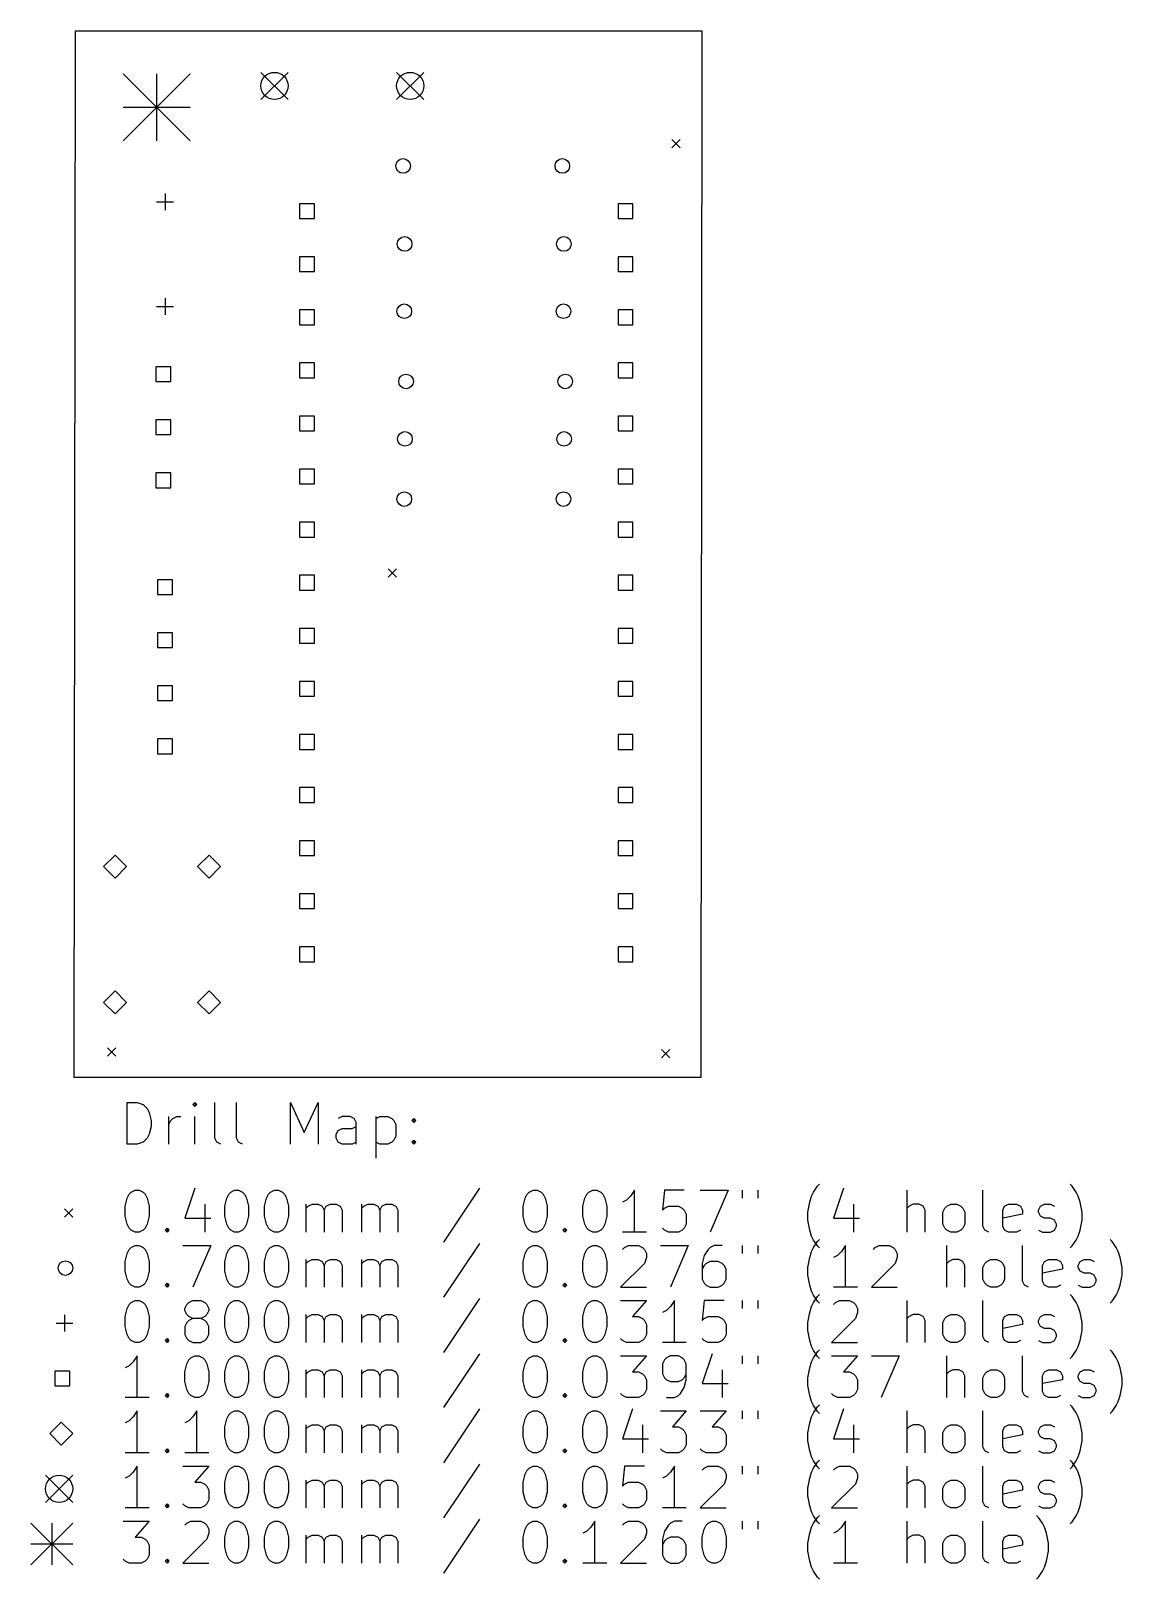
# Model space of a CAD drawing. Extents: x -2.1 to 50.2, y -24 to 50.1.
import ezdxf

# ---------------------------------------------------------------- set-up
doc = ezdxf.new("R2010")
doc.units = 0
doc.layers.add('BLACK', color=7, linetype='CONTINUOUS')

msp = doc.modelspace()

# ---------------------------------------------------------------- linework, layer by layer
at = {"layer": 'BLACK', "linetype": 'CONTINUOUS'}
for p, q in [((0.008, 0), (0.06, 50.08)), ((0.06, 50.08), (30.052, 50.08)), ((30.052, 50.08), (30, 0)), ((2.348, 48.03), (5.548, 44.83)), ((5.548, 48.03), (2.348, 44.83)), ((3.948, 48.03), (3.948, 44.83)), ((8.938, 48.1), (10.238, 46.8)), ((10.238, 48.1), (8.938, 46.8)), ((15.438, 48.1), (16.738, 46.8)), ((16.738, 48.1), (15.438, 46.8)), ((2.348, 46.43), (5.548, 46.43)), ((28.608, 44.89), (29.008, 44.49)), ((29.008, 44.89), (28.608, 44.49)), ((4.35, 42.3), (4.35, 41.5)), ((3.95, 41.9), (4.75, 41.9)), ((11.501557, 41.813557), (10.794443, 41.813557)), ((10.794443, 41.813557), (10.794443, 41.106443)), ((11.501557, 41.106443), (11.501557, 41.813557)), ((26.741557, 41.813557), (26.034443, 41.813557)), ((26.034443, 41.813557), (26.034443, 41.106443)), ((26.741557, 41.106443), (26.741557, 41.813557)), ((10.794443, 41.106443), (11.501557, 41.106443)), ((26.034443, 41.106443), (26.741557, 41.106443)), ((11.501557, 39.273557), (10.794443, 39.273557)), ((10.794443, 39.273557), (10.794443, 38.566443)), ((11.501557, 38.566443), (11.501557, 39.273557)), ((26.741557, 39.273557), (26.034443, 39.273557)), ((26.034443, 39.273557), (26.034443, 38.566443)), ((26.741557, 38.566443), (26.741557, 39.273557)), ((10.794443, 38.566443), (11.501557, 38.566443)), ((26.034443, 38.566443), (26.741557, 38.566443)), ((4.35, 37.3), (4.35, 36.5)), ((3.95, 36.9), (4.75, 36.9)), ((11.501557, 36.733557), (10.794443, 36.733557)), ((10.794443, 36.733557), (10.794443, 36.026443)), ((11.501557, 36.026443), (11.501557, 36.733557)), ((26.741557, 36.733557), (26.034443, 36.733557)), ((26.034443, 36.733557), (26.034443, 36.026443)), ((26.741557, 36.026443), (26.741557, 36.733557)), ((10.794443, 36.026443), (11.501557, 36.026443)), ((26.034443, 36.026443), (26.741557, 36.026443)), ((11.501557, 34.193557), (10.794443, 34.193557)), ((10.794443, 34.193557), (10.794443, 33.486443)), ((11.501557, 33.486443), (11.501557, 34.193557)), ((26.741557, 34.193557), (26.034443, 34.193557)), ((26.034443, 34.193557), (26.034443, 33.486443)), ((26.741557, 33.486443), (26.741557, 34.193557)), ((4.622057, 34.013557), (3.914943, 34.013557)), ((3.914943, 34.013557), (3.914943, 33.306443)), ((4.622057, 33.306443), (4.622057, 34.013557)), ((10.794443, 33.486443), (11.501557, 33.486443)), ((26.034443, 33.486443), (26.741557, 33.486443)), ((3.914943, 33.306443), (4.622057, 33.306443)), ((4.622057, 31.473557), (3.914943, 31.473557)), ((3.914943, 31.473557), (3.914943, 30.766443)), ((4.622057, 30.766443), (4.622057, 31.473557)), ((11.501557, 31.653557), (10.794443, 31.653557)), ((10.794443, 31.653557), (10.794443, 30.946443)), ((11.501557, 30.946443), (11.501557, 31.653557)), ((26.741557, 31.653557), (26.034443, 31.653557)), ((26.034443, 31.653557), (26.034443, 30.946443)), ((26.741557, 30.946443), (26.741557, 31.653557)), ((3.914943, 30.766443), (4.622057, 30.766443)), ((10.794443, 30.946443), (11.501557, 30.946443)), ((26.034443, 30.946443), (26.741557, 30.946443)), ((4.622057, 28.933557), (3.914943, 28.933557)), ((3.914943, 28.933557), (3.914943, 28.226443)), ((4.622057, 28.226443), (4.622057, 28.933557)), ((11.501557, 29.113557), (10.794443, 29.113557)), ((10.794443, 29.113557), (10.794443, 28.406443)), ((11.501557, 28.406443), (11.501557, 29.113557)), ((26.741557, 29.113557), (26.034443, 29.113557)), ((26.034443, 29.113557), (26.034443, 28.406443)), ((26.741557, 28.406443), (26.741557, 29.113557)), ((3.914943, 28.226443), (4.622057, 28.226443)), ((10.794443, 28.406443), (11.501557, 28.406443)), ((26.034443, 28.406443), (26.741557, 28.406443)), ((11.501557, 26.573557), (10.794443, 26.573557)), ((10.794443, 26.573557), (10.794443, 25.866443)), ((11.501557, 25.866443), (11.501557, 26.573557)), ((26.741557, 26.573557), (26.034443, 26.573557)), ((26.034443, 26.573557), (26.034443, 25.866443)), ((26.741557, 25.866443), (26.741557, 26.573557)), ((10.794443, 25.866443), (11.501557, 25.866443)), ((26.034443, 25.866443), (26.741557, 25.866443)), ((4.702557, 23.823557), (3.995443, 23.823557)), ((3.995443, 23.823557), (3.995443, 23.116443)), ((4.702557, 23.116443), (4.702557, 23.823557)), ((11.501557, 24.033557), (10.794443, 24.033557)), ((10.794443, 24.033557), (10.794443, 23.326443)), ((11.501557, 23.326443), (11.501557, 24.033557)), ((15.03, 24.35), (15.43, 23.95)), ((15.43, 24.35), (15.03, 23.95)), ((26.741557, 24.033557), (26.034443, 24.033557)), ((26.034443, 24.033557), (26.034443, 23.326443)), ((26.741557, 23.326443), (26.741557, 24.033557)), ((3.995443, 23.116443), (4.702557, 23.116443)), ((10.794443, 23.326443), (11.501557, 23.326443)), ((26.034443, 23.326443), (26.741557, 23.326443)), ((11.501557, 21.493557), (10.794443, 21.493557)), ((10.794443, 21.493557), (10.794443, 20.786443)), ((11.501557, 20.786443), (11.501557, 21.493557)), ((26.741557, 21.493557), (26.034443, 21.493557)), ((26.034443, 21.493557), (26.034443, 20.786443)), ((26.741557, 20.786443), (26.741557, 21.493557)), ((4.702557, 21.283557), (3.995443, 21.283557)), ((3.995443, 21.283557), (3.995443, 20.576443)), ((4.702557, 20.576443), (4.702557, 21.283557)), ((10.794443, 20.786443), (11.501557, 20.786443)), ((26.034443, 20.786443), (26.741557, 20.786443)), ((3.995443, 20.576443), (4.702557, 20.576443)), ((4.702557, 18.743557), (3.995443, 18.743557)), ((3.995443, 18.743557), (3.995443, 18.036443)), ((4.702557, 18.036443), (4.702557, 18.743557)), ((11.501557, 18.953557), (10.794443, 18.953557)), ((10.794443, 18.953557), (10.794443, 18.246443)), ((11.501557, 18.246443), (11.501557, 18.953557)), ((26.741557, 18.953557), (26.034443, 18.953557)), ((26.034443, 18.953557), (26.034443, 18.246443)), ((26.741557, 18.246443), (26.741557, 18.953557)), ((3.995443, 18.036443), (4.702557, 18.036443)), ((10.794443, 18.246443), (11.501557, 18.246443)), ((26.034443, 18.246443), (26.741557, 18.246443)), ((11.501557, 16.413557), (10.794443, 16.413557)), ((10.794443, 16.413557), (10.794443, 15.706443)), ((11.501557, 15.706443), (11.501557, 16.413557)), ((26.741557, 16.413557), (26.034443, 16.413557)), ((26.034443, 16.413557), (26.034443, 15.706443)), ((26.741557, 15.706443), (26.741557, 16.413557)), ((4.702557, 16.203557), (3.995443, 16.203557)), ((3.995443, 16.203557), (3.995443, 15.496443)), ((4.702557, 15.496443), (4.702557, 16.203557)), ((10.794443, 15.706443), (11.501557, 15.706443)), ((26.034443, 15.706443), (26.741557, 15.706443)), ((3.995443, 15.496443), (4.702557, 15.496443)), ((11.501557, 13.873557), (10.794443, 13.873557)), ((10.794443, 13.873557), (10.794443, 13.166443)), ((11.501557, 13.166443), (11.501557, 13.873557)), ((26.741557, 13.873557), (26.034443, 13.873557)), ((26.034443, 13.873557), (26.034443, 13.166443)), ((26.741557, 13.166443), (26.741557, 13.873557)), ((10.794443, 13.166443), (11.501557, 13.166443)), ((26.034443, 13.166443), (26.741557, 13.166443)), ((11.501557, 11.333557), (10.794443, 11.333557)), ((10.794443, 11.333557), (10.794443, 10.626443)), ((11.501557, 10.626443), (11.501557, 11.333557)), ((26.741557, 11.333557), (26.034443, 11.333557)), ((26.034443, 11.333557), (26.034443, 10.626443)), ((26.741557, 10.626443), (26.741557, 11.333557)), ((1.958, 10.65), (1.408, 10.1)), ((2.508, 10.1), (1.958, 10.65)), ((6.458, 10.65), (5.908, 10.1)), ((7.008, 10.1), (6.458, 10.65)), ((10.794443, 10.626443), (11.501557, 10.626443)), ((26.034443, 10.626443), (26.741557, 10.626443)), ((1.408, 10.1), (1.958, 9.55)), ((1.958, 9.55), (2.508, 10.1)), ((5.908, 10.1), (6.458, 9.55)), ((6.458, 9.55), (7.008, 10.1)), ((11.501557, 8.793557), (10.794443, 8.793557)), ((10.794443, 8.793557), (10.794443, 8.086443)), ((11.501557, 8.086443), (11.501557, 8.793557)), ((26.741557, 8.793557), (26.034443, 8.793557)), ((26.034443, 8.793557), (26.034443, 8.086443)), ((26.741557, 8.086443), (26.741557, 8.793557)), ((10.794443, 8.086443), (11.501557, 8.086443)), ((26.034443, 8.086443), (26.741557, 8.086443)), ((11.501557, 6.253557), (10.794443, 6.253557)), ((10.794443, 6.253557), (10.794443, 5.546443)), ((11.501557, 5.546443), (11.501557, 6.253557)), ((26.741557, 6.253557), (26.034443, 6.253557)), ((26.034443, 6.253557), (26.034443, 5.546443)), ((26.741557, 5.546443), (26.741557, 6.253557)), ((10.794443, 5.546443), (11.501557, 5.546443)), ((26.034443, 5.546443), (26.741557, 5.546443)), ((1.958, 4.15), (1.408, 3.6)), ((2.508, 3.6), (1.958, 4.15)), ((6.458, 4.15), (5.908, 3.6)), ((7.008, 3.6), (6.458, 4.15)), ((1.408, 3.6), (1.958, 3.05)), ((1.958, 3.05), (2.508, 3.6)), ((5.908, 3.6), (6.458, 3.05)), ((6.458, 3.05), (7.008, 3.6)), ((1.59, 1.42), (1.99, 1.02)), ((1.99, 1.42), (1.59, 1.02)), ((28.11, 1.35), (28.51, 0.95)), ((28.51, 1.35), (28.11, 0.95)), ((30, 0), (0.008, 0)), ((2.540768, -3.189838), (2.540768, -1.189838)), ((2.540768, -1.189838), (3.016958, -1.189838)), ((3.016958, -1.189838), (3.302673, -1.285076)), ((3.302673, -1.285076), (3.493149, -1.475552)), ((3.493149, -1.475552), (3.588387, -1.666028)), ((5.778863, -1.189838), (5.683625, -1.285076)), ((5.683625, -1.285076), (5.778863, -1.380314)), ((5.874101, -1.285076), (5.778863, -1.189838)), ((5.778863, -1.189838), (5.778863, -1.380314)), ((5.778863, -1.380314), (5.874101, -1.285076)), ((6.731244, -2.904123), (6.731244, -1.189838)), ((7.778863, -2.904123), (7.778863, -1.189838)), ((10.350292, -3.189838), (10.350292, -1.189838)), ((10.350292, -1.189838), (11.016959, -2.618409)), ((11.016959, -2.618409), (11.683625, -1.189838)), ((11.683625, -1.189838), (11.683625, -3.189838)), ((3.588387, -1.666028), (3.683625, -2.04698)), ((3.683625, -2.04698), (3.683625, -2.332695)), ((4.540768, -3.189838), (4.540768, -1.856504)), ((4.540768, -2.237457), (4.636006, -2.04698)), ((4.636006, -2.04698), (4.731244, -1.951742)), ((4.731244, -1.951742), (4.92172, -1.856504)), ((4.92172, -1.856504), (5.112197, -1.856504)), ((5.778863, -3.189838), (5.778863, -1.856504)), ((12.826482, -1.856504), (12.636006, -1.951742)), ((13.207435, -1.856504), (12.826482, -1.856504)), ((13.397911, -1.951742), (13.207435, -1.856504)), ((13.493149, -2.142219), (13.397911, -1.951742)), ((13.493149, -3.189838), (13.493149, -2.142219)), ((14.44553, -1.856504), (14.44553, -3.856504)), ((14.44553, -1.951742), (14.636006, -1.856504)), ((14.636006, -1.856504), (15.016959, -1.856504)), ((15.016959, -1.856504), (15.207435, -1.951742)), ((15.207435, -1.951742), (15.302673, -2.04698)), ((15.302673, -2.04698), (15.397911, -2.237457)), ((16.159816, -2.04698), (16.255054, -1.951742)), ((16.255054, -2.142219), (16.159816, -2.04698)), ((16.255054, -1.951742), (16.350292, -2.04698)), ((16.255054, -1.951742), (16.255054, -2.142219)), ((16.350292, -2.04698), (16.255054, -2.142219)), ((3.493149, -2.904123), (3.302673, -3.0946)), ((3.588387, -2.713647), (3.493149, -2.904123)), ((3.683625, -2.332695), (3.588387, -2.713647)), ((6.826482, -3.0946), (6.731244, -2.904123)), ((7.874101, -3.0946), (7.778863, -2.904123)), ((12.540768, -2.713647), (12.636006, -2.523171)), ((12.540768, -2.904123), (12.540768, -2.713647)), ((12.636006, -3.0946), (12.540768, -2.904123)), ((12.636006, -2.523171), (12.826482, -2.427933)), ((12.826482, -2.427933), (13.302673, -2.427933)), ((13.302673, -2.427933), (13.493149, -2.332695)), ((15.397911, -2.808885), (15.302673, -2.999361)), ((15.397911, -2.237457), (15.397911, -2.808885)), ((3.016958, -3.189838), (2.540768, -3.189838)), ((3.302673, -3.0946), (3.016958, -3.189838)), ((7.016958, -3.189838), (6.826482, -3.0946)), ((8.064577, -3.189838), (7.874101, -3.0946)), ((12.826482, -3.189838), (12.636006, -3.0946)), ((13.302673, -3.189838), (12.826482, -3.189838)), ((13.493149, -3.0946), (13.302673, -3.189838)), ((14.636006, -3.189838), (14.44553, -3.0946)), ((15.016959, -3.189838), (14.636006, -3.189838)), ((15.207435, -3.0946), (15.016959, -3.189838)), ((15.302673, -2.999361), (15.207435, -3.0946)), ((16.159816, -3.0946), (16.255054, -2.999361)), ((16.255054, -3.189838), (16.159816, -3.0946)), ((16.255054, -2.999361), (16.350292, -3.0946)), ((16.255054, -2.999361), (16.255054, -3.189838)), ((16.350292, -3.0946), (16.255054, -3.189838)), ((35.58839, -5.199361), (35.683629, -5.104123)), ((47.778868, -5.199361), (47.68363, -5.104123)), ((2.44553, -6.151742), (2.540768, -5.77079)), ((2.540768, -5.77079), (2.636006, -5.580314)), ((2.636006, -5.580314), (2.731244, -5.485076)), ((2.731244, -5.485076), (2.92172, -5.389838)), ((2.92172, -5.389838), (3.112197, -5.389838)), ((3.112197, -5.389838), (3.302673, -5.485076)), ((3.302673, -5.485076), (3.397911, -5.580314)), ((3.397911, -5.580314), (3.493149, -5.77079)), ((3.493149, -5.77079), (3.588387, -6.151742)), ((5.778863, -5.2946), (5.302673, -6.723171)), ((7.207435, -6.151742), (7.302673, -5.77079)), ((7.302673, -5.77079), (7.397911, -5.580314)), ((7.397911, -5.580314), (7.493149, -5.485076)), ((7.493149, -5.485076), (7.683625, -5.389838)), ((7.683625, -5.389838), (7.874102, -5.389838)), ((7.874102, -5.389838), (8.064578, -5.485076)), ((8.064578, -5.485076), (8.159816, -5.580314)), ((8.159816, -5.580314), (8.255054, -5.77079)), ((8.255054, -5.77079), (8.350292, -6.151742)), ((9.112197, -6.151742), (9.207435, -5.77079)), ((9.207435, -5.77079), (9.302673, -5.580314)), ((9.302673, -5.580314), (9.397911, -5.485076)), ((9.397911, -5.485076), (9.588387, -5.389838)), ((9.588387, -5.389838), (9.778864, -5.389838)), ((9.778864, -5.389838), (9.96934, -5.485076)), ((9.96934, -5.485076), (10.064578, -5.580314)), ((10.064578, -5.580314), (10.159816, -5.77079)), ((10.159816, -5.77079), (10.255054, -6.151742)), ((19.397912, -5.2946), (17.683627, -7.866028)), ((21.493151, -6.151742), (21.588389, -5.77079)), ((21.588389, -5.77079), (21.683627, -5.580314)), ((21.683627, -5.580314), (21.778865, -5.485076)), ((21.778865, -5.485076), (21.969341, -5.389838)), ((21.969341, -5.389838), (22.159818, -5.389838)), ((22.159818, -5.389838), (22.350294, -5.485076)), ((22.350294, -5.485076), (22.445532, -5.580314)), ((22.445532, -5.580314), (22.54077, -5.77079)), ((22.54077, -5.77079), (22.636008, -6.151742)), ((24.350294, -6.151742), (24.445532, -5.77079)), ((24.445532, -5.77079), (24.54077, -5.580314)), ((24.54077, -5.580314), (24.636008, -5.485076)), ((24.636008, -5.485076), (24.826484, -5.389838)), ((24.826484, -5.389838), (25.016961, -5.389838)), ((25.016961, -5.389838), (25.207437, -5.485076)), ((25.207437, -5.485076), (25.302675, -5.580314)), ((25.302675, -5.580314), (25.397913, -5.77079)), ((25.397913, -5.77079), (25.493151, -6.151742)), ((26.445532, -5.866028), (26.255056, -5.961266)), ((26.636008, -5.675552), (26.445532, -5.866028)), ((26.826484, -5.389838), (26.636008, -5.675552)), ((26.826484, -7.389838), (26.826484, -5.389838)), ((28.255056, -5.389838), (28.159818, -6.342219)), ((29.207437, -5.389838), (28.255056, -5.389838)), ((29.969342, -5.389838), (31.302675, -5.389838)), ((31.302675, -5.389838), (30.445532, -7.389838)), ((31.969342, -5.389838), (31.969342, -5.77079)), ((32.731247, -5.389838), (32.731247, -5.77079)), ((35.207438, -5.961266), (35.302676, -5.675552)), ((35.302676, -5.675552), (35.397914, -5.485076)), ((35.397914, -5.485076), (35.58839, -5.199361)), ((36.826485, -5.2946), (36.350295, -6.723171)), ((39.874105, -7.389838), (39.874105, -5.389838)), ((43.493153, -7.104123), (43.493153, -5.389838)), ((47.969344, -5.485076), (47.778868, -5.199361)), ((48.064582, -5.675552), (47.969344, -5.485076)), ((48.15982, -5.961266), (48.064582, -5.675552)), ((-0.467, -6.275), (-0.067, -6.675)), ((-0.067, -6.275), (-0.467, -6.675)), ((2.44553, -6.627933), (2.44553, -6.151742)), ((2.540768, -7.008885), (2.44553, -6.627933)), ((3.588387, -6.627933), (3.493149, -7.008885)), ((3.588387, -6.151742), (3.588387, -6.627933)), ((6.255054, -6.056504), (6.255054, -7.389838)), ((7.207435, -6.627933), (7.207435, -6.151742)), ((7.302673, -7.008885), (7.207435, -6.627933)), ((8.350292, -6.627933), (8.255054, -7.008885)), ((8.350292, -6.151742), (8.350292, -6.627933)), ((9.112197, -6.627933), (9.112197, -6.151742)), ((9.207435, -7.008885), (9.112197, -6.627933)), ((10.255054, -6.627933), (10.159816, -7.008885)), ((10.255054, -6.151742), (10.255054, -6.627933)), ((11.112197, -7.389838), (11.112197, -6.056504)), ((11.112197, -6.24698), (11.207435, -6.151742)), ((11.207435, -6.151742), (11.397911, -6.056504)), ((11.397911, -6.056504), (11.683626, -6.056504)), ((11.683626, -6.056504), (11.874102, -6.151742)), ((11.874102, -6.151742), (11.96934, -6.342219)), ((11.96934, -6.342219), (12.064578, -6.151742)), ((11.96934, -6.342219), (11.96934, -7.389838)), ((12.064578, -6.151742), (12.255054, -6.056504)), ((12.255054, -6.056504), (12.540768, -6.056504)), ((12.540768, -6.056504), (12.731245, -6.151742)), ((12.731245, -6.151742), (12.826483, -6.342219)), ((12.826483, -6.342219), (12.826483, -7.389838)), ((13.778864, -7.389838), (13.778864, -6.056504)), ((13.778864, -6.24698), (13.874102, -6.151742)), ((13.874102, -6.151742), (14.064578, -6.056504)), ((14.064578, -6.056504), (14.350293, -6.056504)), ((14.350293, -6.056504), (14.540769, -6.151742)), ((14.540769, -6.151742), (14.636007, -6.342219)), ((14.636007, -6.342219), (14.731245, -6.151742)), ((14.636007, -6.342219), (14.636007, -7.389838)), ((14.731245, -6.151742), (14.921721, -6.056504)), ((14.921721, -6.056504), (15.207435, -6.056504)), ((15.207435, -6.056504), (15.397912, -6.151742)), ((15.397912, -6.151742), (15.49315, -6.342219)), ((15.49315, -6.342219), (15.49315, -7.389838)), ((21.493151, -6.627933), (21.493151, -6.151742)), ((21.588389, -7.008885), (21.493151, -6.627933)), ((22.636008, -6.627933), (22.54077, -7.008885)), ((22.636008, -6.151742), (22.636008, -6.627933)), ((24.350294, -6.627933), (24.350294, -6.151742)), ((24.445532, -7.008885), (24.350294, -6.627933)), ((25.493151, -6.627933), (25.397913, -7.008885)), ((25.493151, -6.151742), (25.493151, -6.627933)), ((28.159818, -6.342219), (28.255056, -6.24698)), ((28.255056, -6.24698), (28.445532, -6.151742)), ((28.445532, -6.151742), (28.921723, -6.151742)), ((28.921723, -6.151742), (29.112199, -6.24698)), ((29.112199, -6.24698), (29.207437, -6.342219)), ((29.207437, -6.342219), (29.302675, -6.532695)), ((29.302675, -6.532695), (29.302675, -7.008885)), ((35.1122, -6.437457), (35.207438, -5.961266)), ((35.1122, -6.818409), (35.1122, -6.437457)), ((37.302676, -6.056504), (37.302676, -7.389838)), ((39.969343, -6.151742), (39.874105, -6.24698)), ((40.159819, -6.056504), (39.969343, -6.151742)), ((40.445534, -6.056504), (40.159819, -6.056504)), ((40.63601, -6.151742), (40.445534, -6.056504)), ((40.731248, -6.342219), (40.63601, -6.151742)), ((40.731248, -7.389838), (40.731248, -6.342219)), ((41.588391, -6.437457), (41.683629, -6.24698)), ((41.588391, -7.008885), (41.588391, -6.437457)), ((41.683629, -6.24698), (41.778867, -6.151742)), ((41.778867, -6.151742), (41.969343, -6.056504)), ((41.969343, -6.056504), (42.255058, -6.056504)), ((42.255058, -6.056504), (42.445534, -6.151742)), ((42.445534, -6.151742), (42.540772, -6.24698)), ((42.540772, -6.24698), (42.63601, -6.437457)), ((42.63601, -6.437457), (42.63601, -7.008885)), ((44.445534, -6.342219), (44.540772, -6.151742)), ((44.445534, -7.104123), (44.445534, -6.342219)), ((45.397915, -6.532695), (44.445534, -6.723171)), ((44.540772, -6.151742), (44.731248, -6.056504)), ((44.731248, -6.056504), (45.112201, -6.056504)), ((45.112201, -6.056504), (45.302677, -6.151742)), ((45.302677, -6.151742), (45.397915, -6.342219)), ((45.397915, -6.342219), (45.397915, -6.532695)), ((46.15982, -6.342219), (46.255058, -6.151742)), ((46.15982, -6.437457), (46.15982, -6.342219)), ((46.255058, -6.627933), (46.15982, -6.437457)), ((46.255058, -6.151742), (46.445534, -6.056504)), ((46.445534, -6.723171), (46.255058, -6.627933)), ((46.445534, -6.056504), (46.731248, -6.056504)), ((46.731248, -6.056504), (46.921725, -6.151742)), ((48.255058, -6.437457), (48.15982, -5.961266)), ((48.255058, -6.818409), (48.255058, -6.437457)), ((2.636006, -7.199361), (2.540768, -7.008885)), ((2.731244, -7.2946), (2.636006, -7.199361)), ((2.92172, -7.389838), (2.731244, -7.2946)), ((3.112197, -7.389838), (2.92172, -7.389838)), ((3.302673, -7.2946), (3.112197, -7.389838)), ((3.397911, -7.199361), (3.302673, -7.2946)), ((3.493149, -7.008885), (3.397911, -7.199361)), ((4.350292, -7.2946), (4.44553, -7.199361)), ((4.44553, -7.389838), (4.350292, -7.2946)), ((4.44553, -7.199361), (4.540768, -7.2946)), ((4.44553, -7.199361), (4.44553, -7.389838)), ((4.540768, -7.2946), (4.44553, -7.389838)), ((5.302673, -6.723171), (6.540768, -6.723171)), ((7.397911, -7.199361), (7.302673, -7.008885)), ((7.493149, -7.2946), (7.397911, -7.199361)), ((7.683625, -7.389838), (7.493149, -7.2946)), ((7.874102, -7.389838), (7.683625, -7.389838)), ((8.064578, -7.2946), (7.874102, -7.389838)), ((8.159816, -7.199361), (8.064578, -7.2946)), ((8.255054, -7.008885), (8.159816, -7.199361)), ((9.302673, -7.199361), (9.207435, -7.008885)), ((9.397911, -7.2946), (9.302673, -7.199361)), ((9.588387, -7.389838), (9.397911, -7.2946)), ((9.778864, -7.389838), (9.588387, -7.389838)), ((9.96934, -7.2946), (9.778864, -7.389838)), ((10.064578, -7.199361), (9.96934, -7.2946)), ((10.159816, -7.008885), (10.064578, -7.199361)), ((21.683627, -7.199361), (21.588389, -7.008885)), ((21.778865, -7.2946), (21.683627, -7.199361)), ((21.969341, -7.389838), (21.778865, -7.2946)), ((22.159818, -7.389838), (21.969341, -7.389838)), ((22.350294, -7.2946), (22.159818, -7.389838)), ((22.445532, -7.199361), (22.350294, -7.2946)), ((22.54077, -7.008885), (22.445532, -7.199361)), ((23.397913, -7.2946), (23.493151, -7.199361)), ((23.493151, -7.389838), (23.397913, -7.2946)), ((23.493151, -7.199361), (23.588389, -7.2946)), ((23.493151, -7.199361), (23.493151, -7.389838)), ((23.588389, -7.2946), (23.493151, -7.389838)), ((24.54077, -7.199361), (24.445532, -7.008885)), ((24.636008, -7.2946), (24.54077, -7.199361)), ((24.826484, -7.389838), (24.636008, -7.2946)), ((25.016961, -7.389838), (24.826484, -7.389838)), ((25.207437, -7.2946), (25.016961, -7.389838)), ((25.302675, -7.199361), (25.207437, -7.2946)), ((25.397913, -7.008885), (25.302675, -7.199361)), ((27.397913, -7.389838), (26.255056, -7.389838)), ((28.255056, -7.2946), (28.159818, -7.199361)), ((28.445532, -7.389838), (28.255056, -7.2946)), ((28.921723, -7.389838), (28.445532, -7.389838)), ((29.112199, -7.2946), (28.921723, -7.389838)), ((29.207437, -7.199361), (29.112199, -7.2946)), ((29.302675, -7.008885), (29.207437, -7.199361)), ((35.207438, -7.2946), (35.1122, -6.818409)), ((35.302676, -7.580314), (35.207438, -7.2946)), ((36.350295, -6.723171), (37.58839, -6.723171)), ((41.683629, -7.199361), (41.588391, -7.008885)), ((41.778867, -7.2946), (41.683629, -7.199361)), ((41.969343, -7.389838), (41.778867, -7.2946)), ((42.255058, -7.389838), (41.969343, -7.389838)), ((42.445534, -7.2946), (42.255058, -7.389838)), ((42.540772, -7.199361), (42.445534, -7.2946)), ((42.63601, -7.008885), (42.540772, -7.199361)), ((43.588391, -7.2946), (43.493153, -7.104123)), ((43.778867, -7.389838), (43.588391, -7.2946)), ((44.540772, -7.2946), (44.445534, -7.104123)), ((44.731248, -7.389838), (44.540772, -7.2946)), ((45.112201, -7.389838), (44.731248, -7.389838)), ((45.302677, -7.2946), (45.112201, -7.389838)), ((46.15982, -7.2946), (46.350296, -7.389838)), ((46.350296, -7.389838), (46.731248, -7.389838)), ((46.731248, -6.723171), (46.445534, -6.723171)), ((46.921725, -6.818409), (46.731248, -6.723171)), ((46.731248, -7.389838), (46.921725, -7.2946)), ((47.016963, -7.008885), (46.921725, -6.818409)), ((46.921725, -7.2946), (47.016963, -7.104123)), ((47.016963, -7.104123), (47.016963, -7.008885)), ((48.064582, -7.580314), (48.15982, -7.2946)), ((48.15982, -7.2946), (48.255058, -6.818409)), ((2.636006, -8.220314), (2.731244, -8.125076)), ((2.731244, -8.125076), (2.92172, -8.029838)), ((2.92172, -8.029838), (3.112197, -8.029838)), ((3.112197, -8.029838), (3.302673, -8.125076)), ((3.302673, -8.125076), (3.397911, -8.220314)), ((5.207435, -8.029838), (6.540768, -8.029838)), ((6.540768, -8.029838), (5.683625, -10.029838)), ((7.397911, -8.220314), (7.493149, -8.125076)), ((7.493149, -8.125076), (7.683625, -8.029838)), ((7.683625, -8.029838), (7.874102, -8.029838)), ((7.874102, -8.029838), (8.064578, -8.125076)), ((8.064578, -8.125076), (8.159816, -8.220314)), ((9.302673, -8.220314), (9.397911, -8.125076)), ((9.397911, -8.125076), (9.588387, -8.029838)), ((9.588387, -8.029838), (9.778864, -8.029838)), ((9.778864, -8.029838), (9.96934, -8.125076)), ((9.96934, -8.125076), (10.064578, -8.220314)), ((19.397912, -7.9346), (17.683627, -10.506028)), ((21.683627, -8.220314), (21.778865, -8.125076)), ((21.778865, -8.125076), (21.969341, -8.029838)), ((21.969341, -8.029838), (22.159818, -8.029838)), ((22.159818, -8.029838), (22.350294, -8.125076)), ((22.350294, -8.125076), (22.445532, -8.220314)), ((24.54077, -8.220314), (24.636008, -8.125076)), ((24.636008, -8.125076), (24.826484, -8.029838)), ((24.826484, -8.029838), (25.016961, -8.029838)), ((25.016961, -8.029838), (25.207437, -8.125076)), ((25.207437, -8.125076), (25.302675, -8.220314)), ((26.255056, -8.220314), (26.350294, -8.125076)), ((26.350294, -8.125076), (26.54077, -8.029838)), ((26.54077, -8.029838), (27.016961, -8.029838)), ((27.016961, -8.029838), (27.207437, -8.125076)), ((27.207437, -8.125076), (27.302675, -8.220314)), ((28.06458, -8.029838), (29.397913, -8.029838)), ((29.397913, -8.029838), (28.54077, -10.029838)), ((30.445532, -8.125076), (30.350294, -8.220314)), ((30.636008, -8.029838), (30.445532, -8.125076)), ((31.016961, -8.029838), (30.636008, -8.029838)), ((31.969342, -8.029838), (31.969342, -8.41079)), ((32.731247, -8.029838), (32.731247, -8.41079)), ((35.397914, -7.77079), (35.302676, -7.580314)), ((35.302676, -8.315552), (35.397914, -8.125076)), ((35.58839, -8.056504), (35.397914, -7.77079)), ((35.397914, -8.125076), (35.58839, -7.839361)), ((35.58839, -7.839361), (35.683629, -7.744123)), ((35.683629, -8.151742), (35.58839, -8.056504)), ((36.921723, -8.029838), (36.731247, -8.315552)), ((36.921723, -10.029838), (36.921723, -8.029838)), ((38.255057, -8.220314), (38.350295, -8.125076)), ((38.350295, -8.125076), (38.540771, -8.029838)), ((38.540771, -8.029838), (39.016962, -8.029838)), ((39.016962, -8.029838), (39.207438, -8.125076)), ((39.207438, -8.125076), (39.302676, -8.220314)), ((41.778867, -10.029838), (41.778867, -8.029838)), ((45.397915, -9.744123), (45.397915, -8.029838)), ((47.68363, -8.151742), (47.778868, -8.056504)), ((47.778868, -8.056504), (47.969344, -7.77079)), ((47.969344, -7.77079), (48.064582, -7.580314)), ((49.68363, -7.839361), (49.588392, -7.744123)), ((49.874106, -8.125076), (49.68363, -7.839361)), ((49.969344, -8.315552), (49.874106, -8.125076)), ((2.44553, -8.791742), (2.540768, -8.41079)), ((2.44553, -9.267933), (2.44553, -8.791742)), ((2.540768, -8.41079), (2.636006, -8.220314)), ((3.397911, -8.220314), (3.493149, -8.41079)), ((3.493149, -8.41079), (3.588387, -8.791742)), ((3.588387, -8.791742), (3.588387, -9.267933)), ((7.207435, -8.791742), (7.302673, -8.41079)), ((7.207435, -9.267933), (7.207435, -8.791742)), ((7.302673, -8.41079), (7.397911, -8.220314)), ((8.159816, -8.220314), (8.255054, -8.41079)), ((8.255054, -8.41079), (8.350292, -8.791742)), ((8.350292, -8.791742), (8.350292, -9.267933)), ((9.112197, -8.791742), (9.207435, -8.41079)), ((9.112197, -9.267933), (9.112197, -8.791742)), ((9.207435, -8.41079), (9.302673, -8.220314)), ((10.064578, -8.220314), (10.159816, -8.41079)), ((10.159816, -8.41079), (10.255054, -8.791742)), ((10.255054, -8.791742), (10.255054, -9.267933)), ((11.112197, -10.029838), (11.112197, -8.696504)), ((11.112197, -8.88698), (11.207435, -8.791742)), ((11.207435, -8.791742), (11.397911, -8.696504)), ((11.397911, -8.696504), (11.683626, -8.696504)), ((11.683626, -8.696504), (11.874102, -8.791742)), ((11.874102, -8.791742), (11.96934, -8.982219)), ((11.96934, -8.982219), (12.064578, -8.791742)), ((12.064578, -8.791742), (12.255054, -8.696504)), ((12.255054, -8.696504), (12.540768, -8.696504)), ((12.540768, -8.696504), (12.731245, -8.791742)), ((12.731245, -8.791742), (12.826483, -8.982219)), ((13.778864, -10.029838), (13.778864, -8.696504)), ((13.778864, -8.88698), (13.874102, -8.791742)), ((13.874102, -8.791742), (14.064578, -8.696504)), ((14.064578, -8.696504), (14.350293, -8.696504)), ((14.350293, -8.696504), (14.540769, -8.791742)), ((14.540769, -8.791742), (14.636007, -8.982219)), ((14.636007, -8.982219), (14.731245, -8.791742)), ((14.731245, -8.791742), (14.921721, -8.696504)), ((14.921721, -8.696504), (15.207435, -8.696504)), ((15.207435, -8.696504), (15.397912, -8.791742)), ((15.397912, -8.791742), (15.49315, -8.982219)), ((21.493151, -8.791742), (21.588389, -8.41079)), ((21.493151, -9.267933), (21.493151, -8.791742)), ((21.588389, -8.41079), (21.683627, -8.220314)), ((22.445532, -8.220314), (22.54077, -8.41079)), ((22.54077, -8.41079), (22.636008, -8.791742)), ((22.636008, -8.791742), (22.636008, -9.267933)), ((24.350294, -8.791742), (24.445532, -8.41079)), ((24.350294, -9.267933), (24.350294, -8.791742)), ((24.445532, -8.41079), (24.54077, -8.220314)), ((25.302675, -8.220314), (25.397913, -8.41079)), ((25.397913, -8.41079), (25.493151, -8.791742)), ((25.493151, -8.791742), (25.493151, -9.267933)), ((27.302675, -8.88698), (26.159818, -10.029838)), ((27.302675, -8.220314), (27.397913, -8.41079)), ((27.397913, -8.601266), (27.302675, -8.88698)), ((27.397913, -8.41079), (27.397913, -8.601266)), ((30.159818, -8.506028), (30.06458, -8.88698)), ((30.06458, -8.88698), (30.06458, -9.648885)), ((30.350294, -8.220314), (30.159818, -8.506028)), ((30.255056, -8.88698), (30.159818, -8.982219)), ((30.445532, -8.791742), (30.255056, -8.88698)), ((30.826485, -8.791742), (30.445532, -8.791742)), ((31.016961, -8.88698), (30.826485, -8.791742)), ((31.112199, -8.982219), (31.016961, -8.88698)), ((35.1122, -9.077457), (35.207438, -8.601266)), ((35.207438, -8.601266), (35.302676, -8.315552)), ((36.540771, -8.506028), (36.350295, -8.601266)), ((36.731247, -8.315552), (36.540771, -8.506028)), ((39.302676, -8.88698), (38.159819, -10.029838)), ((39.302676, -8.220314), (39.397914, -8.41079)), ((39.397914, -8.601266), (39.302676, -8.88698)), ((39.397914, -8.41079), (39.397914, -8.601266)), ((41.874105, -8.791742), (41.778867, -8.88698)), ((42.064581, -8.696504), (41.874105, -8.791742)), ((42.350296, -8.696504), (42.064581, -8.696504)), ((42.540772, -8.791742), (42.350296, -8.696504)), ((42.63601, -8.982219), (42.540772, -8.791742)), ((43.493153, -9.077457), (43.588391, -8.88698)), ((43.588391, -8.88698), (43.683629, -8.791742)), ((43.683629, -8.791742), (43.874105, -8.696504)), ((43.874105, -8.696504), (44.15982, -8.696504)), ((44.15982, -8.696504), (44.350296, -8.791742)), ((44.350296, -8.791742), (44.445534, -8.88698)), ((44.445534, -8.88698), (44.540772, -9.077457)), ((46.350296, -8.982219), (46.445534, -8.791742)), ((46.445534, -8.791742), (46.63601, -8.696504)), ((46.63601, -8.696504), (47.016963, -8.696504)), ((47.016963, -8.696504), (47.207439, -8.791742)), ((47.207439, -8.791742), (47.302677, -8.982219)), ((48.064582, -8.982219), (48.15982, -8.791742)), ((48.15982, -8.791742), (48.350296, -8.696504)), ((48.350296, -8.696504), (48.63601, -8.696504)), ((48.63601, -8.696504), (48.826487, -8.791742)), ((50.064582, -8.601266), (49.969344, -8.315552)), ((50.15982, -9.077457), (50.064582, -8.601266)), ((2.540768, -9.648885), (2.44553, -9.267933)), ((3.588387, -9.267933), (3.493149, -9.648885)), ((7.302673, -9.648885), (7.207435, -9.267933)), ((8.350292, -9.267933), (8.255054, -9.648885)), ((9.207435, -9.648885), (9.112197, -9.267933)), ((10.255054, -9.267933), (10.159816, -9.648885)), ((11.96934, -8.982219), (11.96934, -10.029838)), ((12.826483, -8.982219), (12.826483, -10.029838)), ((14.636007, -8.982219), (14.636007, -10.029838)), ((15.49315, -8.982219), (15.49315, -10.029838)), ((21.588389, -9.648885), (21.493151, -9.267933)), ((22.636008, -9.267933), (22.54077, -9.648885)), ((24.445532, -9.648885), (24.350294, -9.267933)), ((25.493151, -9.267933), (25.397913, -9.648885)), ((30.159818, -8.982219), (30.06458, -9.172695)), ((31.207437, -9.172695), (31.112199, -8.982219)), ((31.207437, -9.648885), (31.207437, -9.172695)), ((35.1122, -9.458409), (35.1122, -9.077457)), ((35.207438, -9.9346), (35.1122, -9.458409)), ((42.63601, -10.029838), (42.63601, -8.982219)), ((43.493153, -9.648885), (43.493153, -9.077457)), ((44.540772, -9.077457), (44.540772, -9.648885)), ((46.350296, -9.744123), (46.350296, -8.982219)), ((47.302677, -9.172695), (46.350296, -9.363171)), ((47.302677, -8.982219), (47.302677, -9.172695)), ((48.064582, -9.077457), (48.064582, -8.982219)), ((48.15982, -9.267933), (48.064582, -9.077457)), ((48.350296, -9.363171), (48.15982, -9.267933)), ((48.63601, -9.363171), (48.350296, -9.363171)), ((48.826487, -9.458409), (48.63601, -9.363171)), ((48.921725, -9.648885), (48.826487, -9.458409)), ((50.064582, -9.9346), (50.15982, -9.458409)), ((50.15982, -9.458409), (50.15982, -9.077457)), ((2.636006, -9.839361), (2.540768, -9.648885)), ((2.731244, -9.9346), (2.636006, -9.839361)), ((2.92172, -10.029838), (2.731244, -9.9346)), ((3.112197, -10.029838), (2.92172, -10.029838)), ((3.302673, -9.9346), (3.112197, -10.029838)), ((3.397911, -9.839361), (3.302673, -9.9346)), ((3.493149, -9.648885), (3.397911, -9.839361)), ((4.350292, -9.9346), (4.44553, -9.839361)), ((4.44553, -10.029838), (4.350292, -9.9346)), ((4.44553, -9.839361), (4.540768, -9.9346)), ((4.44553, -9.839361), (4.44553, -10.029838)), ((4.540768, -9.9346), (4.44553, -10.029838)), ((7.397911, -9.839361), (7.302673, -9.648885)), ((7.493149, -9.9346), (7.397911, -9.839361)), ((7.683625, -10.029838), (7.493149, -9.9346)), ((7.874102, -10.029838), (7.683625, -10.029838)), ((8.064578, -9.9346), (7.874102, -10.029838)), ((8.159816, -9.839361), (8.064578, -9.9346)), ((8.255054, -9.648885), (8.159816, -9.839361)), ((9.302673, -9.839361), (9.207435, -9.648885)), ((9.397911, -9.9346), (9.302673, -9.839361)), ((9.588387, -10.029838), (9.397911, -9.9346)), ((9.778864, -10.029838), (9.588387, -10.029838)), ((9.96934, -9.9346), (9.778864, -10.029838)), ((10.064578, -9.839361), (9.96934, -9.9346)), ((10.159816, -9.648885), (10.064578, -9.839361)), ((21.683627, -9.839361), (21.588389, -9.648885)), ((21.778865, -9.9346), (21.683627, -9.839361)), ((21.969341, -10.029838), (21.778865, -9.9346)), ((22.159818, -10.029838), (21.969341, -10.029838)), ((22.350294, -9.9346), (22.159818, -10.029838)), ((22.445532, -9.839361), (22.350294, -9.9346)), ((22.54077, -9.648885), (22.445532, -9.839361)), ((23.397913, -9.9346), (23.493151, -9.839361)), ((23.493151, -10.029838), (23.397913, -9.9346)), ((23.493151, -9.839361), (23.588389, -9.9346)), ((23.493151, -9.839361), (23.493151, -10.029838)), ((23.588389, -9.9346), (23.493151, -10.029838)), ((24.54077, -9.839361), (24.445532, -9.648885)), ((24.636008, -9.9346), (24.54077, -9.839361)), ((24.826484, -10.029838), (24.636008, -9.9346)), ((25.016961, -10.029838), (24.826484, -10.029838)), ((25.207437, -9.9346), (25.016961, -10.029838)), ((25.302675, -9.839361), (25.207437, -9.9346)), ((25.397913, -9.648885), (25.302675, -9.839361)), ((26.159818, -10.029838), (27.397913, -10.029838)), ((30.06458, -9.648885), (30.159818, -9.839361)), ((30.159818, -9.839361), (30.255056, -9.9346)), ((30.255056, -9.9346), (30.445532, -10.029838)), ((30.445532, -10.029838), (30.826485, -10.029838)), ((30.826485, -10.029838), (31.016961, -9.9346)), ((31.016961, -9.9346), (31.112199, -9.839361)), ((31.112199, -9.839361), (31.207437, -9.648885)), ((35.302676, -10.220314), (35.207438, -9.9346)), ((35.397914, -10.41079), (35.302676, -10.220314)), ((37.493152, -10.029838), (36.350295, -10.029838)), ((38.159819, -10.029838), (39.397914, -10.029838)), ((43.588391, -9.839361), (43.493153, -9.648885)), ((43.683629, -9.9346), (43.588391, -9.839361)), ((43.874105, -10.029838), (43.683629, -9.9346)), ((44.15982, -10.029838), (43.874105, -10.029838)), ((44.350296, -9.9346), (44.15982, -10.029838)), ((44.445534, -9.839361), (44.350296, -9.9346)), ((44.540772, -9.648885), (44.445534, -9.839361)), ((45.493153, -9.9346), (45.397915, -9.744123)), ((45.683629, -10.029838), (45.493153, -9.9346)), ((46.445534, -9.9346), (46.350296, -9.744123)), ((46.63601, -10.029838), (46.445534, -9.9346)), ((47.016963, -10.029838), (46.63601, -10.029838)), ((47.207439, -9.9346), (47.016963, -10.029838)), ((48.064582, -9.9346), (48.255058, -10.029838)), ((48.255058, -10.029838), (48.63601, -10.029838)), ((48.63601, -10.029838), (48.826487, -9.9346)), ((48.826487, -9.9346), (48.921725, -9.744123)), ((48.921725, -9.744123), (48.921725, -9.648885)), ((49.874106, -10.41079), (49.969344, -10.220314)), ((49.969344, -10.220314), (50.064582, -9.9346)), ((2.44553, -11.431742), (2.540768, -11.05079)), ((2.540768, -11.05079), (2.636006, -10.860314)), ((2.636006, -10.860314), (2.731244, -10.765076)), ((2.731244, -10.765076), (2.92172, -10.669838)), ((2.92172, -10.669838), (3.112197, -10.669838)), ((3.112197, -10.669838), (3.302673, -10.765076)), ((3.302673, -10.765076), (3.397911, -10.860314)), ((3.397911, -10.860314), (3.493149, -11.05079)), ((3.493149, -11.05079), (3.588387, -11.431742)), ((5.302673, -11.05079), (5.397911, -10.860314)), ((5.302673, -11.146028), (5.302673, -11.05079)), ((5.397911, -10.860314), (5.493149, -10.765076)), ((5.493149, -10.765076), (5.683625, -10.669838)), ((5.683625, -10.669838), (6.064578, -10.669838)), ((6.064578, -10.669838), (6.255054, -10.765076)), ((6.255054, -10.765076), (6.350292, -10.860314)), ((6.350292, -10.860314), (6.44553, -11.05079)), ((6.44553, -11.05079), (6.44553, -11.146028)), ((7.207435, -11.431742), (7.302673, -11.05079)), ((7.302673, -11.05079), (7.397911, -10.860314)), ((7.397911, -10.860314), (7.493149, -10.765076)), ((7.493149, -10.765076), (7.683625, -10.669838)), ((7.683625, -10.669838), (7.874102, -10.669838)), ((7.874102, -10.669838), (8.064578, -10.765076)), ((8.064578, -10.765076), (8.159816, -10.860314)), ((8.159816, -10.860314), (8.255054, -11.05079)), ((8.255054, -11.05079), (8.350292, -11.431742)), ((9.112197, -11.431742), (9.207435, -11.05079)), ((9.207435, -11.05079), (9.302673, -10.860314)), ((9.302673, -10.860314), (9.397911, -10.765076)), ((9.397911, -10.765076), (9.588387, -10.669838)), ((9.588387, -10.669838), (9.778864, -10.669838)), ((9.778864, -10.669838), (9.96934, -10.765076)), ((9.96934, -10.765076), (10.064578, -10.860314)), ((10.064578, -10.860314), (10.159816, -11.05079)), ((10.159816, -11.05079), (10.255054, -11.431742)), ((19.397912, -10.5746), (17.683627, -13.146028)), ((21.493151, -11.431742), (21.588389, -11.05079)), ((21.588389, -11.05079), (21.683627, -10.860314)), ((21.683627, -10.860314), (21.778865, -10.765076)), ((21.778865, -10.765076), (21.969341, -10.669838)), ((21.969341, -10.669838), (22.159818, -10.669838)), ((22.159818, -10.669838), (22.350294, -10.765076)), ((22.350294, -10.765076), (22.445532, -10.860314)), ((22.445532, -10.860314), (22.54077, -11.05079)), ((22.54077, -11.05079), (22.636008, -11.431742)), ((24.350294, -11.431742), (24.445532, -11.05079)), ((24.445532, -11.05079), (24.54077, -10.860314)), ((24.54077, -10.860314), (24.636008, -10.765076)), ((24.636008, -10.765076), (24.826484, -10.669838)), ((24.826484, -10.669838), (25.016961, -10.669838)), ((25.016961, -10.669838), (25.207437, -10.765076)), ((25.207437, -10.765076), (25.302675, -10.860314)), ((25.302675, -10.860314), (25.397913, -11.05079)), ((25.397913, -11.05079), (25.493151, -11.431742)), ((26.159818, -10.669838), (27.397913, -10.669838)), ((27.397913, -10.669838), (26.731246, -11.431742)), ((28.54077, -10.955552), (28.350294, -11.146028)), ((28.731246, -10.669838), (28.54077, -10.955552)), ((28.731246, -12.669838), (28.731246, -10.669838)), ((30.159818, -10.669838), (30.06458, -11.622219)), ((31.112199, -10.669838), (30.159818, -10.669838)), ((31.969342, -10.669838), (31.969342, -11.05079)), ((32.731247, -10.669838), (32.731247, -11.05079)), ((35.207438, -11.241266), (35.302676, -10.955552)), ((35.302676, -10.955552), (35.397914, -10.765076)), ((35.58839, -10.696504), (35.397914, -10.41079)), ((35.397914, -10.765076), (35.58839, -10.479361)), ((35.58839, -10.479361), (35.683629, -10.384123)), ((35.683629, -10.791742), (35.58839, -10.696504)), ((36.350295, -10.860314), (36.445533, -10.765076)), ((36.445533, -10.765076), (36.636009, -10.669838)), ((36.636009, -10.669838), (37.1122, -10.669838)), ((37.1122, -10.669838), (37.302676, -10.765076)), ((37.302676, -10.765076), (37.397914, -10.860314)), ((37.397914, -10.860314), (37.493152, -11.05079)), ((37.493152, -11.05079), (37.493152, -11.241266)), ((39.874105, -12.669838), (39.874105, -10.669838)), ((43.493153, -12.384123), (43.493153, -10.669838)), ((47.778868, -10.479361), (47.68363, -10.384123)), ((47.969344, -10.765076), (47.778868, -10.479361)), ((48.064582, -10.955552), (47.969344, -10.765076)), ((48.15982, -11.241266), (48.064582, -10.955552)), ((49.588392, -10.791742), (49.68363, -10.696504)), ((49.68363, -10.696504), (49.874106, -10.41079)), ((-0.867, -11.755), (-0.067, -11.755)), ((-0.467, -11.355), (-0.467, -12.155)), ((2.44553, -11.907933), (2.44553, -11.431742)), ((3.588387, -11.431742), (3.588387, -11.907933)), ((5.397911, -11.336504), (5.302673, -11.146028)), ((5.397911, -11.717457), (5.302673, -11.907933)), ((5.493149, -11.431742), (5.397911, -11.336504)), ((5.493149, -11.622219), (5.397911, -11.717457)), ((5.683625, -11.52698), (5.493149, -11.431742)), ((5.683625, -11.52698), (5.493149, -11.622219)), ((6.064578, -11.52698), (5.683625, -11.52698)), ((6.255054, -11.431742), (6.064578, -11.52698)), ((6.255054, -11.622219), (6.064578, -11.52698)), ((6.350292, -11.336504), (6.255054, -11.431742)), ((6.350292, -11.717457), (6.255054, -11.622219)), ((6.44553, -11.146028), (6.350292, -11.336504)), ((6.44553, -11.907933), (6.350292, -11.717457)), ((7.207435, -11.907933), (7.207435, -11.431742)), ((8.350292, -11.431742), (8.350292, -11.907933)), ((9.112197, -11.907933), (9.112197, -11.431742)), ((10.255054, -11.431742), (10.255054, -11.907933)), ((11.112197, -12.669838), (11.112197, -11.336504)), ((11.112197, -11.52698), (11.207435, -11.431742)), ((11.207435, -11.431742), (11.397911, -11.336504)), ((11.397911, -11.336504), (11.683626, -11.336504)), ((11.683626, -11.336504), (11.874102, -11.431742)), ((11.874102, -11.431742), (11.96934, -11.622219)), ((11.96934, -11.622219), (12.064578, -11.431742)), ((11.96934, -11.622219), (11.96934, -12.669838)), ((12.064578, -11.431742), (12.255054, -11.336504)), ((12.255054, -11.336504), (12.540768, -11.336504)), ((12.540768, -11.336504), (12.731245, -11.431742)), ((12.731245, -11.431742), (12.826483, -11.622219)), ((12.826483, -11.622219), (12.826483, -12.669838)), ((13.778864, -12.669838), (13.778864, -11.336504)), ((13.778864, -11.52698), (13.874102, -11.431742)), ((13.874102, -11.431742), (14.064578, -11.336504)), ((14.064578, -11.336504), (14.350293, -11.336504)), ((14.350293, -11.336504), (14.540769, -11.431742)), ((14.540769, -11.431742), (14.636007, -11.622219)), ((14.636007, -11.622219), (14.731245, -11.431742)), ((14.636007, -11.622219), (14.636007, -12.669838)), ((14.731245, -11.431742), (14.921721, -11.336504)), ((14.921721, -11.336504), (15.207435, -11.336504)), ((15.207435, -11.336504), (15.397912, -11.431742)), ((15.397912, -11.431742), (15.49315, -11.622219)), ((15.49315, -11.622219), (15.49315, -12.669838)), ((21.493151, -11.907933), (21.493151, -11.431742)), ((22.636008, -11.431742), (22.636008, -11.907933)), ((24.350294, -11.907933), (24.350294, -11.431742)), ((25.493151, -11.431742), (25.493151, -11.907933)), ((26.731246, -11.431742), (27.016961, -11.431742)), ((27.016961, -11.431742), (27.207437, -11.52698)), ((27.207437, -11.52698), (27.302675, -11.622219)), ((27.302675, -11.622219), (27.397913, -11.812695)), ((27.397913, -11.812695), (27.397913, -12.288885)), ((28.350294, -11.146028), (28.159818, -11.241266)), ((30.06458, -11.622219), (30.159818, -11.52698)), ((30.159818, -11.52698), (30.350294, -11.431742)), ((30.350294, -11.431742), (30.826485, -11.431742)), ((30.826485, -11.431742), (31.016961, -11.52698)), ((31.016961, -11.52698), (31.112199, -11.622219)), ((31.112199, -11.622219), (31.207437, -11.812695)), ((31.207437, -11.812695), (31.207437, -12.288885)), ((35.1122, -11.717457), (35.207438, -11.241266)), ((35.1122, -12.098409), (35.1122, -11.717457)), ((37.397914, -11.52698), (36.255057, -12.669838)), ((37.493152, -11.241266), (37.397914, -11.52698)), ((39.969343, -11.431742), (39.874105, -11.52698)), ((40.159819, -11.336504), (39.969343, -11.431742)), ((40.445534, -11.336504), (40.159819, -11.336504)), ((40.63601, -11.431742), (40.445534, -11.336504)), ((40.731248, -11.622219), (40.63601, -11.431742)), ((40.731248, -12.669838), (40.731248, -11.622219)), ((41.588391, -11.717457), (41.683629, -11.52698)), ((41.588391, -12.288885), (41.588391, -11.717457)), ((41.683629, -11.52698), (41.778867, -11.431742)), ((41.778867, -11.431742), (41.969343, -11.336504)), ((41.969343, -11.336504), (42.255058, -11.336504)), ((42.255058, -11.336504), (42.445534, -11.431742)), ((42.445534, -11.431742), (42.540772, -11.52698)), ((42.540772, -11.52698), (42.63601, -11.717457)), ((42.63601, -11.717457), (42.63601, -12.288885)), ((44.445534, -11.622219), (44.540772, -11.431742)), ((44.445534, -12.384123), (44.445534, -11.622219)), ((45.397915, -11.812695), (44.445534, -12.003171)), ((44.540772, -11.431742), (44.731248, -11.336504)), ((44.731248, -11.336504), (45.112201, -11.336504)), ((45.112201, -11.336504), (45.302677, -11.431742)), ((45.302677, -11.431742), (45.397915, -11.622219)), ((45.397915, -11.622219), (45.397915, -11.812695)), ((46.15982, -11.622219), (46.255058, -11.431742)), ((46.15982, -11.717457), (46.15982, -11.622219)), ((46.255058, -11.907933), (46.15982, -11.717457)), ((46.255058, -11.431742), (46.445534, -11.336504)), ((46.445534, -11.336504), (46.731248, -11.336504)), ((46.731248, -11.336504), (46.921725, -11.431742)), ((48.255058, -11.717457), (48.15982, -11.241266)), ((48.255058, -12.098409), (48.255058, -11.717457)), ((2.540768, -12.288885), (2.44553, -11.907933)), ((2.636006, -12.479361), (2.540768, -12.288885)), ((2.731244, -12.5746), (2.636006, -12.479361)), ((2.92172, -12.669838), (2.731244, -12.5746)), ((3.302673, -12.5746), (3.112197, -12.669838)), ((3.397911, -12.479361), (3.302673, -12.5746)), ((3.493149, -12.288885), (3.397911, -12.479361)), ((3.588387, -11.907933), (3.493149, -12.288885)), ((4.350292, -12.5746), (4.44553, -12.479361)), ((4.44553, -12.669838), (4.350292, -12.5746)), ((4.44553, -12.479361), (4.540768, -12.5746)), ((4.44553, -12.479361), (4.44553, -12.669838)), ((4.540768, -12.5746), (4.44553, -12.669838)), ((5.302673, -11.907933), (5.302673, -12.288885)), ((5.302673, -12.288885), (5.397911, -12.479361)), ((5.397911, -12.479361), (5.493149, -12.5746)), ((5.493149, -12.5746), (5.683625, -12.669838)), ((6.064578, -12.669838), (6.255054, -12.5746)), ((6.255054, -12.5746), (6.350292, -12.479361)), ((6.350292, -12.479361), (6.44553, -12.288885)), ((6.44553, -12.288885), (6.44553, -11.907933)), ((7.302673, -12.288885), (7.207435, -11.907933)), ((7.397911, -12.479361), (7.302673, -12.288885)), ((7.493149, -12.5746), (7.397911, -12.479361)), ((7.683625, -12.669838), (7.493149, -12.5746)), ((8.064578, -12.5746), (7.874102, -12.669838)), ((8.159816, -12.479361), (8.064578, -12.5746)), ((8.255054, -12.288885), (8.159816, -12.479361)), ((8.350292, -11.907933), (8.255054, -12.288885)), ((9.207435, -12.288885), (9.112197, -11.907933)), ((9.302673, -12.479361), (9.207435, -12.288885)), ((9.397911, -12.5746), (9.302673, -12.479361)), ((9.588387, -12.669838), (9.397911, -12.5746)), ((9.96934, -12.5746), (9.778864, -12.669838)), ((10.064578, -12.479361), (9.96934, -12.5746)), ((10.159816, -12.288885), (10.064578, -12.479361)), ((10.255054, -11.907933), (10.159816, -12.288885)), ((21.588389, -12.288885), (21.493151, -11.907933)), ((21.683627, -12.479361), (21.588389, -12.288885)), ((21.778865, -12.5746), (21.683627, -12.479361)), ((21.969341, -12.669838), (21.778865, -12.5746)), ((22.350294, -12.5746), (22.159818, -12.669838)), ((22.445532, -12.479361), (22.350294, -12.5746)), ((22.54077, -12.288885), (22.445532, -12.479361)), ((22.636008, -11.907933), (22.54077, -12.288885)), ((23.397913, -12.5746), (23.493151, -12.479361)), ((23.493151, -12.669838), (23.397913, -12.5746)), ((23.493151, -12.479361), (23.588389, -12.5746)), ((23.493151, -12.479361), (23.493151, -12.669838)), ((23.588389, -12.5746), (23.493151, -12.669838)), ((24.445532, -12.288885), (24.350294, -11.907933)), ((24.54077, -12.479361), (24.445532, -12.288885)), ((24.636008, -12.5746), (24.54077, -12.479361)), ((24.826484, -12.669838), (24.636008, -12.5746)), ((25.207437, -12.5746), (25.016961, -12.669838)), ((25.302675, -12.479361), (25.207437, -12.5746)), ((25.397913, -12.288885), (25.302675, -12.479361)), ((25.493151, -11.907933), (25.397913, -12.288885)), ((26.255056, -12.5746), (26.159818, -12.479361)), ((26.445532, -12.669838), (26.255056, -12.5746)), ((27.207437, -12.5746), (27.016961, -12.669838)), ((27.302675, -12.479361), (27.207437, -12.5746)), ((27.397913, -12.288885), (27.302675, -12.479361)), ((30.159818, -12.5746), (30.06458, -12.479361)), ((30.350294, -12.669838), (30.159818, -12.5746)), ((31.016961, -12.5746), (30.826485, -12.669838)), ((31.112199, -12.479361), (31.016961, -12.5746)), ((31.207437, -12.288885), (31.112199, -12.479361)), ((35.207438, -12.5746), (35.1122, -12.098409)), ((35.302676, -12.860314), (35.207438, -12.5746)), ((41.683629, -12.479361), (41.588391, -12.288885)), ((41.778867, -12.5746), (41.683629, -12.479361)), ((41.969343, -12.669838), (41.778867, -12.5746)), ((42.445534, -12.5746), (42.255058, -12.669838)), ((42.540772, -12.479361), (42.445534, -12.5746)), ((42.63601, -12.288885), (42.540772, -12.479361)), ((43.588391, -12.5746), (43.493153, -12.384123)), ((43.778867, -12.669838), (43.588391, -12.5746)), ((44.540772, -12.5746), (44.445534, -12.384123)), ((44.731248, -12.669838), (44.540772, -12.5746)), ((45.302677, -12.5746), (45.112201, -12.669838)), ((46.15982, -12.5746), (46.350296, -12.669838)), ((46.445534, -12.003171), (46.255058, -11.907933)), ((46.731248, -12.003171), (46.445534, -12.003171)), ((46.921725, -12.098409), (46.731248, -12.003171)), ((46.731248, -12.669838), (46.921725, -12.5746)), ((47.016963, -12.288885), (46.921725, -12.098409)), ((46.921725, -12.5746), (47.016963, -12.384123)), ((47.016963, -12.384123), (47.016963, -12.288885)), ((48.064582, -12.860314), (48.15982, -12.5746)), ((48.15982, -12.5746), (48.255058, -12.098409)), ((3.016958, -13.309838), (2.826482, -13.595552)), ((3.112197, -12.669838), (2.92172, -12.669838)), ((3.016958, -15.309838), (3.016958, -13.309838)), ((5.588387, -13.405076), (5.778863, -13.309838)), ((5.683625, -12.669838), (6.064578, -12.669838)), ((5.778863, -13.309838), (5.96934, -13.309838)), ((5.96934, -13.309838), (6.159816, -13.405076)), ((7.493149, -13.405076), (7.683625, -13.309838)), ((7.874102, -12.669838), (7.683625, -12.669838)), ((7.683625, -13.309838), (7.874102, -13.309838)), ((7.874102, -13.309838), (8.064578, -13.405076)), ((9.397911, -13.405076), (9.588387, -13.309838)), ((9.778864, -12.669838), (9.588387, -12.669838)), ((9.588387, -13.309838), (9.778864, -13.309838)), ((9.778864, -13.309838), (9.96934, -13.405076)), ((19.397912, -13.2146), (17.683627, -15.786028)), ((21.778865, -13.405076), (21.969341, -13.309838)), ((22.159818, -12.669838), (21.969341, -12.669838)), ((21.969341, -13.309838), (22.159818, -13.309838)), ((22.159818, -13.309838), (22.350294, -13.405076)), ((24.636008, -13.405076), (24.826484, -13.309838)), ((25.016961, -12.669838), (24.826484, -12.669838)), ((24.826484, -13.309838), (25.016961, -13.309838)), ((25.016961, -13.309838), (25.207437, -13.405076)), ((26.159818, -13.309838), (27.397913, -13.309838)), ((27.016961, -12.669838), (26.445532, -12.669838)), ((27.397913, -13.309838), (26.731246, -14.071742)), ((29.302675, -12.669838), (28.159818, -12.669838)), ((28.54077, -13.309838), (28.350294, -13.405076)), ((28.921723, -13.309838), (28.54077, -13.309838)), ((29.112199, -13.405076), (28.921723, -13.309838)), ((30.54077, -13.2146), (30.06458, -14.643171)), ((30.826485, -12.669838), (30.350294, -12.669838)), ((31.969342, -13.309838), (31.969342, -13.69079)), ((32.731247, -13.309838), (32.731247, -13.69079)), ((35.397914, -13.05079), (35.302676, -12.860314)), ((35.58839, -13.336504), (35.397914, -13.05079)), ((35.397914, -13.405076), (35.58839, -13.119361)), ((35.58839, -13.119361), (35.683629, -13.024123)), ((36.255057, -12.669838), (37.493152, -12.669838)), ((36.255057, -13.309838), (37.493152, -13.309838)), ((37.493152, -13.309838), (36.826485, -14.071742)), ((38.159819, -13.309838), (39.493152, -13.309838)), ((39.493152, -13.309838), (38.636009, -15.309838)), ((41.778867, -15.309838), (41.778867, -13.309838)), ((42.255058, -12.669838), (41.969343, -12.669838)), ((45.112201, -12.669838), (44.731248, -12.669838)), ((45.397915, -15.024123), (45.397915, -13.309838)), ((46.350296, -12.669838), (46.731248, -12.669838)), ((47.778868, -13.336504), (47.969344, -13.05079)), ((47.969344, -13.05079), (48.064582, -12.860314)), ((49.68363, -13.119361), (49.588392, -13.024123)), ((49.874106, -13.405076), (49.68363, -13.119361)), ((-0.213443, -14.041443), (-0.920557, -14.041443)), ((-0.920557, -14.041443), (-0.920557, -14.748557)), ((-0.213443, -14.748557), (-0.213443, -14.041443)), ((2.636006, -13.786028), (2.44553, -13.881266)), ((2.826482, -13.595552), (2.636006, -13.786028)), ((5.302673, -14.071742), (5.397911, -13.69079)), ((5.302673, -14.547933), (5.302673, -14.071742)), ((5.397911, -13.69079), (5.493149, -13.500314)), ((5.493149, -13.500314), (5.588387, -13.405076)), ((6.159816, -13.405076), (6.255054, -13.500314)), ((6.255054, -13.500314), (6.350292, -13.69079)), ((6.350292, -13.69079), (6.44553, -14.071742)), ((6.44553, -14.071742), (6.44553, -14.547933)), ((7.207435, -14.071742), (7.302673, -13.69079)), ((7.207435, -14.547933), (7.207435, -14.071742)), ((7.302673, -13.69079), (7.397911, -13.500314)), ((7.397911, -13.500314), (7.493149, -13.405076)), ((8.064578, -13.405076), (8.159816, -13.500314)), ((8.159816, -13.500314), (8.255054, -13.69079)), ((8.255054, -13.69079), (8.350292, -14.071742)), ((8.350292, -14.071742), (8.350292, -14.547933)), ((9.112197, -14.071742), (9.207435, -13.69079)), ((9.112197, -14.547933), (9.112197, -14.071742)), ((9.207435, -13.69079), (9.302673, -13.500314)), ((9.302673, -13.500314), (9.397911, -13.405076)), ((9.96934, -13.405076), (10.064578, -13.500314)), ((10.064578, -13.500314), (10.159816, -13.69079)), ((10.159816, -13.69079), (10.255054, -14.071742)), ((10.255054, -14.071742), (10.255054, -14.547933)), ((11.112197, -15.309838), (11.112197, -13.976504)), ((11.112197, -14.16698), (11.207435, -14.071742)), ((11.207435, -14.071742), (11.397911, -13.976504)), ((11.397911, -13.976504), (11.683626, -13.976504)), ((11.683626, -13.976504), (11.874102, -14.071742)), ((11.874102, -14.071742), (11.96934, -14.262219)), ((11.96934, -14.262219), (12.064578, -14.071742)), ((12.064578, -14.071742), (12.255054, -13.976504)), ((12.255054, -13.976504), (12.540768, -13.976504)), ((12.540768, -13.976504), (12.731245, -14.071742)), ((12.731245, -14.071742), (12.826483, -14.262219)), ((13.778864, -15.309838), (13.778864, -13.976504)), ((13.778864, -14.16698), (13.874102, -14.071742)), ((13.874102, -14.071742), (14.064578, -13.976504)), ((14.064578, -13.976504), (14.350293, -13.976504)), ((14.350293, -13.976504), (14.540769, -14.071742)), ((14.540769, -14.071742), (14.636007, -14.262219)), ((14.636007, -14.262219), (14.731245, -14.071742)), ((14.731245, -14.071742), (14.921721, -13.976504)), ((14.921721, -13.976504), (15.207435, -13.976504)), ((15.207435, -13.976504), (15.397912, -14.071742)), ((15.397912, -14.071742), (15.49315, -14.262219)), ((21.493151, -14.071742), (21.588389, -13.69079)), ((21.493151, -14.547933), (21.493151, -14.071742)), ((21.588389, -13.69079), (21.683627, -13.500314)), ((21.683627, -13.500314), (21.778865, -13.405076)), ((22.350294, -13.405076), (22.445532, -13.500314)), ((22.445532, -13.500314), (22.54077, -13.69079)), ((22.54077, -13.69079), (22.636008, -14.071742)), ((22.636008, -14.071742), (22.636008, -14.547933)), ((24.350294, -14.071742), (24.445532, -13.69079)), ((24.350294, -14.547933), (24.350294, -14.071742)), ((24.445532, -13.69079), (24.54077, -13.500314)), ((24.54077, -13.500314), (24.636008, -13.405076)), ((25.207437, -13.405076), (25.302675, -13.500314)), ((25.302675, -13.500314), (25.397913, -13.69079)), ((25.397913, -13.69079), (25.493151, -14.071742)), ((25.493151, -14.071742), (25.493151, -14.547933)), ((26.731246, -14.071742), (27.016961, -14.071742)), ((27.016961, -14.071742), (27.207437, -14.16698)), ((28.255056, -13.500314), (28.159818, -13.69079)), ((28.159818, -13.69079), (28.159818, -14.16698)), ((28.350294, -13.405076), (28.255056, -13.500314)), ((29.207437, -13.500314), (29.112199, -13.405076)), ((29.302675, -13.69079), (29.207437, -13.500314)), ((29.302675, -14.452695), (29.302675, -13.69079)), ((31.016961, -13.976504), (31.016961, -15.309838)), ((35.1122, -14.357457), (35.207438, -13.881266)), ((35.207438, -13.881266), (35.302676, -13.595552)), ((35.302676, -13.595552), (35.397914, -13.405076)), ((35.683629, -13.431742), (35.58839, -13.336504)), ((36.826485, -14.071742), (37.1122, -14.071742)), ((37.1122, -14.071742), (37.302676, -14.16698)), ((41.874105, -14.071742), (41.778867, -14.16698)), ((42.064581, -13.976504), (41.874105, -14.071742)), ((42.350296, -13.976504), (42.064581, -13.976504)), ((42.540772, -14.071742), (42.350296, -13.976504)), ((42.63601, -14.262219), (42.540772, -14.071742)), ((43.588391, -14.16698), (43.683629, -14.071742)), ((43.683629, -14.071742), (43.874105, -13.976504)), ((43.874105, -13.976504), (44.15982, -13.976504)), ((44.15982, -13.976504), (44.350296, -14.071742)), ((44.350296, -14.071742), (44.445534, -14.16698)), ((46.350296, -14.262219), (46.445534, -14.071742)), ((46.445534, -14.071742), (46.63601, -13.976504)), ((46.63601, -13.976504), (47.016963, -13.976504)), ((47.016963, -13.976504), (47.207439, -14.071742)), ((47.207439, -14.071742), (47.302677, -14.262219)), ((47.68363, -13.431742), (47.778868, -13.336504)), ((48.064582, -14.262219), (48.15982, -14.071742)), ((48.15982, -14.071742), (48.350296, -13.976504)), ((48.350296, -13.976504), (48.63601, -13.976504)), ((48.63601, -13.976504), (48.826487, -14.071742)), ((49.969344, -13.595552), (49.874106, -13.405076)), ((50.064582, -13.881266), (49.969344, -13.595552)), ((50.15982, -14.357457), (50.064582, -13.881266)), ((-0.920557, -14.748557), (-0.213443, -14.748557)), ((5.397911, -14.928885), (5.302673, -14.547933)), ((6.44553, -14.547933), (6.350292, -14.928885)), ((7.302673, -14.928885), (7.207435, -14.547933)), ((8.350292, -14.547933), (8.255054, -14.928885)), ((9.207435, -14.928885), (9.112197, -14.547933)), ((10.255054, -14.547933), (10.159816, -14.928885)), ((11.96934, -14.262219), (11.96934, -15.309838)), ((12.826483, -14.262219), (12.826483, -15.309838)), ((14.636007, -14.262219), (14.636007, -15.309838)), ((15.49315, -14.262219), (15.49315, -15.309838)), ((21.588389, -14.928885), (21.493151, -14.547933)), ((22.636008, -14.547933), (22.54077, -14.928885)), ((24.445532, -14.928885), (24.350294, -14.547933)), ((25.493151, -14.547933), (25.397913, -14.928885)), ((27.207437, -14.16698), (27.302675, -14.262219)), ((27.302675, -14.262219), (27.397913, -14.452695)), ((27.397913, -14.452695), (27.397913, -14.928885)), ((28.159818, -14.16698), (28.255056, -14.357457)), ((28.255056, -14.357457), (28.350294, -14.452695)), ((28.350294, -14.452695), (28.54077, -14.547933)), ((28.54077, -14.547933), (28.921723, -14.547933)), ((28.921723, -14.547933), (29.112199, -14.452695)), ((29.112199, -14.452695), (29.207437, -14.357457)), ((29.207437, -14.357457), (29.302675, -14.16698)), ((29.207437, -14.833647), (29.302675, -14.452695)), ((30.06458, -14.643171), (31.302675, -14.643171)), ((35.1122, -14.738409), (35.1122, -14.357457)), ((35.207438, -15.2146), (35.1122, -14.738409)), ((37.302676, -14.16698), (37.397914, -14.262219)), ((37.397914, -14.262219), (37.493152, -14.452695)), ((37.493152, -14.452695), (37.493152, -14.928885)), ((42.63601, -15.309838), (42.63601, -14.262219)), ((43.493153, -14.357457), (43.588391, -14.16698)), ((43.493153, -14.928885), (43.493153, -14.357457)), ((44.445534, -14.16698), (44.540772, -14.357457)), ((44.540772, -14.357457), (44.540772, -14.928885)), ((46.350296, -15.024123), (46.350296, -14.262219)), ((47.302677, -14.452695), (46.350296, -14.643171)), ((47.302677, -14.262219), (47.302677, -14.452695)), ((48.064582, -14.357457), (48.064582, -14.262219)), ((48.15982, -14.547933), (48.064582, -14.357457)), ((48.350296, -14.643171), (48.15982, -14.547933)), ((48.63601, -14.643171), (48.350296, -14.643171)), ((48.826487, -14.738409), (48.63601, -14.643171)), ((48.921725, -14.928885), (48.826487, -14.738409)), ((50.064582, -15.2146), (50.15982, -14.738409)), ((50.15982, -14.738409), (50.15982, -14.357457)), ((3.588387, -15.309838), (2.44553, -15.309838)), ((4.350292, -15.2146), (4.44553, -15.119361)), ((4.44553, -15.309838), (4.350292, -15.2146)), ((4.44553, -15.119361), (4.540768, -15.2146)), ((4.44553, -15.119361), (4.44553, -15.309838)), ((4.540768, -15.2146), (4.44553, -15.309838)), ((5.493149, -15.119361), (5.397911, -14.928885)), ((5.588387, -15.2146), (5.493149, -15.119361)), ((5.778863, -15.309838), (5.588387, -15.2146)), ((5.96934, -15.309838), (5.778863, -15.309838)), ((6.159816, -15.2146), (5.96934, -15.309838)), ((6.255054, -15.119361), (6.159816, -15.2146)), ((6.350292, -14.928885), (6.255054, -15.119361)), ((7.397911, -15.119361), (7.302673, -14.928885)), ((7.493149, -15.2146), (7.397911, -15.119361)), ((7.683625, -15.309838), (7.493149, -15.2146)), ((7.874102, -15.309838), (7.683625, -15.309838)), ((8.064578, -15.2146), (7.874102, -15.309838)), ((8.159816, -15.119361), (8.064578, -15.2146)), ((8.255054, -14.928885), (8.159816, -15.119361)), ((9.302673, -15.119361), (9.207435, -14.928885)), ((9.397911, -15.2146), (9.302673, -15.119361)), ((9.588387, -15.309838), (9.397911, -15.2146)), ((9.778864, -15.309838), (9.588387, -15.309838)), ((9.96934, -15.2146), (9.778864, -15.309838)), ((10.064578, -15.119361), (9.96934, -15.2146)), ((10.159816, -14.928885), (10.064578, -15.119361)), ((21.683627, -15.119361), (21.588389, -14.928885)), ((21.778865, -15.2146), (21.683627, -15.119361)), ((21.969341, -15.309838), (21.778865, -15.2146)), ((22.159818, -15.309838), (21.969341, -15.309838)), ((22.350294, -15.2146), (22.159818, -15.309838)), ((22.445532, -15.119361), (22.350294, -15.2146)), ((22.54077, -14.928885), (22.445532, -15.119361)), ((23.397913, -15.2146), (23.493151, -15.119361)), ((23.493151, -15.309838), (23.397913, -15.2146)), ((23.493151, -15.119361), (23.588389, -15.2146)), ((23.493151, -15.119361), (23.493151, -15.309838)), ((23.588389, -15.2146), (23.493151, -15.309838)), ((24.54077, -15.119361), (24.445532, -14.928885)), ((24.636008, -15.2146), (24.54077, -15.119361)), ((24.826484, -15.309838), (24.636008, -15.2146)), ((25.016961, -15.309838), (24.826484, -15.309838)), ((25.207437, -15.2146), (25.016961, -15.309838)), ((25.302675, -15.119361), (25.207437, -15.2146)), ((25.397913, -14.928885), (25.302675, -15.119361)), ((26.255056, -15.2146), (26.159818, -15.119361)), ((26.445532, -15.309838), (26.255056, -15.2146)), ((27.016961, -15.309838), (26.445532, -15.309838)), ((27.207437, -15.2146), (27.016961, -15.309838)), ((27.302675, -15.119361), (27.207437, -15.2146)), ((27.397913, -14.928885), (27.302675, -15.119361)), ((28.350294, -15.309838), (28.731246, -15.309838)), ((28.731246, -15.309838), (28.921723, -15.2146)), ((28.921723, -15.2146), (29.016961, -15.119361)), ((29.016961, -15.119361), (29.207437, -14.833647)), ((35.302676, -15.500314), (35.207438, -15.2146)), ((35.397914, -15.69079), (35.302676, -15.500314)), ((36.350295, -15.2146), (36.255057, -15.119361)), ((36.540771, -15.309838), (36.350295, -15.2146)), ((37.1122, -15.309838), (36.540771, -15.309838)), ((37.302676, -15.2146), (37.1122, -15.309838)), ((37.397914, -15.119361), (37.302676, -15.2146)), ((37.493152, -14.928885), (37.397914, -15.119361)), ((43.588391, -15.119361), (43.493153, -14.928885)), ((43.683629, -15.2146), (43.588391, -15.119361)), ((43.874105, -15.309838), (43.683629, -15.2146)), ((44.15982, -15.309838), (43.874105, -15.309838)), ((44.350296, -15.2146), (44.15982, -15.309838)), ((44.445534, -15.119361), (44.350296, -15.2146)), ((44.540772, -14.928885), (44.445534, -15.119361)), ((45.493153, -15.2146), (45.397915, -15.024123)), ((45.683629, -15.309838), (45.493153, -15.2146)), ((46.445534, -15.2146), (46.350296, -15.024123)), ((46.63601, -15.309838), (46.445534, -15.2146)), ((47.016963, -15.309838), (46.63601, -15.309838)), ((47.207439, -15.2146), (47.016963, -15.309838)), ((48.064582, -15.2146), (48.255058, -15.309838)), ((48.255058, -15.309838), (48.63601, -15.309838)), ((48.63601, -15.309838), (48.826487, -15.2146)), ((48.826487, -15.2146), (48.921725, -15.024123)), ((48.921725, -15.024123), (48.921725, -14.928885)), ((49.874106, -15.69079), (49.969344, -15.500314)), ((49.969344, -15.500314), (50.064582, -15.2146)), ((2.826482, -16.235552), (2.636006, -16.426028)), ((3.016958, -15.949838), (2.826482, -16.235552)), ((3.016958, -17.949838), (3.016958, -15.949838)), ((5.683625, -16.235552), (5.493149, -16.426028)), ((5.874101, -15.949838), (5.683625, -16.235552)), ((5.874101, -17.949838), (5.874101, -15.949838)), ((7.302673, -16.33079), (7.397911, -16.140314)), ((7.397911, -16.140314), (7.493149, -16.045076)), ((7.493149, -16.045076), (7.683625, -15.949838)), ((7.683625, -15.949838), (7.874102, -15.949838)), ((7.874102, -15.949838), (8.064578, -16.045076)), ((8.064578, -16.045076), (8.159816, -16.140314)), ((8.159816, -16.140314), (8.255054, -16.33079)), ((9.207435, -16.33079), (9.302673, -16.140314)), ((9.302673, -16.140314), (9.397911, -16.045076)), ((9.397911, -16.045076), (9.588387, -15.949838)), ((9.588387, -15.949838), (9.778864, -15.949838)), ((9.778864, -15.949838), (9.96934, -16.045076)), ((9.96934, -16.045076), (10.064578, -16.140314)), ((10.064578, -16.140314), (10.159816, -16.33079)), ((19.397912, -15.8546), (17.683627, -18.426028)), ((21.588389, -16.33079), (21.683627, -16.140314)), ((21.683627, -16.140314), (21.778865, -16.045076)), ((21.778865, -16.045076), (21.969341, -15.949838)), ((21.969341, -15.949838), (22.159818, -15.949838)), ((22.159818, -15.949838), (22.350294, -16.045076)), ((22.350294, -16.045076), (22.445532, -16.140314)), ((22.445532, -16.140314), (22.54077, -16.33079)), ((24.445532, -16.33079), (24.54077, -16.140314)), ((24.54077, -16.140314), (24.636008, -16.045076)), ((24.636008, -16.045076), (24.826484, -15.949838)), ((24.826484, -15.949838), (25.016961, -15.949838)), ((25.016961, -15.949838), (25.207437, -16.045076)), ((25.207437, -16.045076), (25.302675, -16.140314)), ((25.302675, -16.140314), (25.397913, -16.33079)), ((26.731246, -15.8546), (26.255056, -17.283171)), ((28.06458, -15.949838), (29.302675, -15.949838)), ((29.302675, -15.949838), (28.636008, -16.711742)), ((29.969342, -15.949838), (31.207437, -15.949838)), ((31.207437, -15.949838), (30.54077, -16.711742)), ((31.969342, -15.949838), (31.969342, -16.33079)), ((32.731247, -15.949838), (32.731247, -16.33079)), ((35.207438, -16.521266), (35.302676, -16.235552)), ((35.302676, -16.235552), (35.397914, -16.045076)), ((35.58839, -15.976504), (35.397914, -15.69079)), ((35.397914, -16.045076), (35.58839, -15.759361)), ((35.58839, -15.759361), (35.683629, -15.664123)), ((35.683629, -16.071742), (35.58839, -15.976504)), ((36.826485, -15.8546), (36.350295, -17.283171)), ((39.874105, -17.949838), (39.874105, -15.949838)), ((43.493153, -17.664123), (43.493153, -15.949838)), ((47.778868, -15.759361), (47.68363, -15.664123)), ((47.969344, -16.045076), (47.778868, -15.759361)), ((48.064582, -16.235552), (47.969344, -16.045076)), ((48.15982, -16.521266), (48.064582, -16.235552)), ((49.588392, -16.071742), (49.68363, -15.976504)), ((49.68363, -15.976504), (49.874106, -15.69079)), ((-0.617, -16.485), (-1.167, -17.035)), ((-1.167, -17.035), (-0.617, -17.585)), ((-0.067, -17.035), (-0.617, -16.485)), ((-0.617, -17.585), (-0.067, -17.035)), ((2.636006, -16.426028), (2.44553, -16.521266)), ((5.493149, -16.426028), (5.302673, -16.521266)), ((7.207435, -16.711742), (7.302673, -16.33079)), ((7.207435, -17.187933), (7.207435, -16.711742)), ((8.255054, -16.33079), (8.350292, -16.711742)), ((8.350292, -16.711742), (8.350292, -17.187933)), ((9.112197, -16.711742), (9.207435, -16.33079)), ((9.112197, -17.187933), (9.112197, -16.711742)), ((10.159816, -16.33079), (10.255054, -16.711742)), ((10.255054, -16.711742), (10.255054, -17.187933)), ((11.112197, -17.949838), (11.112197, -16.616504)), ((11.112197, -16.80698), (11.207435, -16.711742)), ((11.207435, -16.711742), (11.397911, -16.616504)), ((11.397911, -16.616504), (11.683626, -16.616504)), ((11.683626, -16.616504), (11.874102, -16.711742)), ((11.874102, -16.711742), (11.96934, -16.902219)), ((11.96934, -16.902219), (12.064578, -16.711742)), ((11.96934, -16.902219), (11.96934, -17.949838)), ((12.064578, -16.711742), (12.255054, -16.616504)), ((12.255054, -16.616504), (12.540768, -16.616504)), ((12.540768, -16.616504), (12.731245, -16.711742)), ((12.731245, -16.711742), (12.826483, -16.902219)), ((12.826483, -16.902219), (12.826483, -17.949838)), ((13.778864, -17.949838), (13.778864, -16.616504)), ((13.778864, -16.80698), (13.874102, -16.711742)), ((13.874102, -16.711742), (14.064578, -16.616504)), ((14.064578, -16.616504), (14.350293, -16.616504)), ((14.350293, -16.616504), (14.540769, -16.711742)), ((14.540769, -16.711742), (14.636007, -16.902219)), ((14.636007, -16.902219), (14.731245, -16.711742)), ((14.636007, -16.902219), (14.636007, -17.949838)), ((14.731245, -16.711742), (14.921721, -16.616504)), ((14.921721, -16.616504), (15.207435, -16.616504)), ((15.207435, -16.616504), (15.397912, -16.711742)), ((15.397912, -16.711742), (15.49315, -16.902219)), ((15.49315, -16.902219), (15.49315, -17.949838)), ((21.493151, -16.711742), (21.588389, -16.33079)), ((21.493151, -17.187933), (21.493151, -16.711742)), ((22.54077, -16.33079), (22.636008, -16.711742)), ((22.636008, -16.711742), (22.636008, -17.187933)), ((24.350294, -16.711742), (24.445532, -16.33079)), ((24.350294, -17.187933), (24.350294, -16.711742)), ((25.397913, -16.33079), (25.493151, -16.711742)), ((25.493151, -16.711742), (25.493151, -17.187933)), ((27.207437, -16.616504), (27.207437, -17.949838)), ((28.636008, -16.711742), (28.921723, -16.711742)), ((28.921723, -16.711742), (29.112199, -16.80698)), ((29.112199, -16.80698), (29.207437, -16.902219)), ((29.207437, -16.902219), (29.302675, -17.092695)), ((30.54077, -16.711742), (30.826485, -16.711742)), ((30.826485, -16.711742), (31.016961, -16.80698)), ((31.016961, -16.80698), (31.112199, -16.902219)), ((31.112199, -16.902219), (31.207437, -17.092695)), ((35.1122, -16.997457), (35.207438, -16.521266)), ((35.1122, -17.378409), (35.1122, -16.997457)), ((37.302676, -16.616504), (37.302676, -17.949838)), ((39.969343, -16.711742), (39.874105, -16.80698)), ((40.159819, -16.616504), (39.969343, -16.711742)), ((40.445534, -16.616504), (40.159819, -16.616504)), ((40.63601, -16.711742), (40.445534, -16.616504)), ((40.731248, -16.902219), (40.63601, -16.711742)), ((40.731248, -17.949838), (40.731248, -16.902219)), ((41.588391, -16.997457), (41.683629, -16.80698)), ((41.588391, -17.568885), (41.588391, -16.997457)), ((41.683629, -16.80698), (41.778867, -16.711742)), ((41.778867, -16.711742), (41.969343, -16.616504)), ((41.969343, -16.616504), (42.255058, -16.616504)), ((42.255058, -16.616504), (42.445534, -16.711742)), ((42.445534, -16.711742), (42.540772, -16.80698)), ((42.540772, -16.80698), (42.63601, -16.997457)), ((42.63601, -16.997457), (42.63601, -17.568885)), ((44.445534, -16.902219), (44.540772, -16.711742)), ((44.445534, -17.664123), (44.445534, -16.902219)), ((44.540772, -16.711742), (44.731248, -16.616504)), ((44.731248, -16.616504), (45.112201, -16.616504)), ((45.112201, -16.616504), (45.302677, -16.711742)), ((45.302677, -16.711742), (45.397915, -16.902219)), ((45.397915, -16.902219), (45.397915, -17.092695)), ((46.15982, -16.902219), (46.255058, -16.711742)), ((46.15982, -16.997457), (46.15982, -16.902219)), ((46.255058, -17.187933), (46.15982, -16.997457)), ((46.255058, -16.711742), (46.445534, -16.616504)), ((46.445534, -16.616504), (46.731248, -16.616504)), ((46.731248, -16.616504), (46.921725, -16.711742)), ((48.255058, -16.997457), (48.15982, -16.521266)), ((48.255058, -17.378409), (48.255058, -16.997457)), ((4.350292, -17.8546), (4.44553, -17.759361)), ((4.44553, -17.759361), (4.540768, -17.8546)), ((4.44553, -17.759361), (4.44553, -17.949838)), ((7.302673, -17.568885), (7.207435, -17.187933)), ((7.397911, -17.759361), (7.302673, -17.568885)), ((7.493149, -17.8546), (7.397911, -17.759361)), ((8.159816, -17.759361), (8.064578, -17.8546)), ((8.255054, -17.568885), (8.159816, -17.759361)), ((8.350292, -17.187933), (8.255054, -17.568885)), ((9.207435, -17.568885), (9.112197, -17.187933)), ((9.302673, -17.759361), (9.207435, -17.568885)), ((9.397911, -17.8546), (9.302673, -17.759361)), ((10.064578, -17.759361), (9.96934, -17.8546)), ((10.159816, -17.568885), (10.064578, -17.759361)), ((10.255054, -17.187933), (10.159816, -17.568885)), ((21.588389, -17.568885), (21.493151, -17.187933)), ((21.683627, -17.759361), (21.588389, -17.568885)), ((21.778865, -17.8546), (21.683627, -17.759361)), ((22.445532, -17.759361), (22.350294, -17.8546)), ((22.54077, -17.568885), (22.445532, -17.759361)), ((22.636008, -17.187933), (22.54077, -17.568885)), ((23.397913, -17.8546), (23.493151, -17.759361)), ((23.493151, -17.759361), (23.588389, -17.8546)), ((23.493151, -17.759361), (23.493151, -17.949838)), ((24.445532, -17.568885), (24.350294, -17.187933)), ((24.54077, -17.759361), (24.445532, -17.568885)), ((24.636008, -17.8546), (24.54077, -17.759361)), ((25.302675, -17.759361), (25.207437, -17.8546)), ((25.397913, -17.568885), (25.302675, -17.759361)), ((25.493151, -17.187933), (25.397913, -17.568885)), ((26.255056, -17.283171), (27.493151, -17.283171)), ((28.159818, -17.8546), (28.06458, -17.759361)), ((29.207437, -17.759361), (29.112199, -17.8546)), ((29.302675, -17.568885), (29.207437, -17.759361)), ((29.302675, -17.092695), (29.302675, -17.568885)), ((30.06458, -17.8546), (29.969342, -17.759361)), ((31.112199, -17.759361), (31.016961, -17.8546)), ((31.207437, -17.568885), (31.112199, -17.759361)), ((31.207437, -17.092695), (31.207437, -17.568885)), ((35.207438, -17.8546), (35.1122, -17.378409)), ((36.350295, -17.283171), (37.58839, -17.283171)), ((41.683629, -17.759361), (41.588391, -17.568885)), ((41.778867, -17.8546), (41.683629, -17.759361)), ((42.540772, -17.759361), (42.445534, -17.8546)), ((42.63601, -17.568885), (42.540772, -17.759361)), ((43.588391, -17.8546), (43.493153, -17.664123)), ((45.397915, -17.092695), (44.445534, -17.283171)), ((44.540772, -17.8546), (44.445534, -17.664123)), ((46.445534, -17.283171), (46.255058, -17.187933)), ((46.731248, -17.283171), (46.445534, -17.283171)), ((46.921725, -17.378409), (46.731248, -17.283171)), ((47.016963, -17.568885), (46.921725, -17.378409)), ((46.921725, -17.8546), (47.016963, -17.664123)), ((47.016963, -17.664123), (47.016963, -17.568885)), ((48.15982, -17.8546), (48.255058, -17.378409)), ((3.588387, -17.949838), (2.44553, -17.949838)), ((4.44553, -17.949838), (4.350292, -17.8546)), ((4.540768, -17.8546), (4.44553, -17.949838)), ((6.44553, -17.949838), (5.302673, -17.949838)), ((7.683625, -17.949838), (7.493149, -17.8546)), ((7.874102, -17.949838), (7.683625, -17.949838)), ((8.064578, -17.8546), (7.874102, -17.949838)), ((9.588387, -17.949838), (9.397911, -17.8546)), ((9.778864, -17.949838), (9.588387, -17.949838)), ((9.96934, -17.8546), (9.778864, -17.949838)), ((19.397912, -18.4946), (17.683627, -21.066028)), ((21.969341, -17.949838), (21.778865, -17.8546)), ((22.159818, -17.949838), (21.969341, -17.949838)), ((22.350294, -17.8546), (22.159818, -17.949838)), ((23.493151, -17.949838), (23.397913, -17.8546)), ((23.588389, -17.8546), (23.493151, -17.949838)), ((24.826484, -17.949838), (24.636008, -17.8546)), ((25.016961, -17.949838), (24.826484, -17.949838)), ((25.207437, -17.8546), (25.016961, -17.949838)), ((28.350294, -17.949838), (28.159818, -17.8546)), ((28.921723, -17.949838), (28.350294, -17.949838)), ((29.112199, -17.8546), (28.921723, -17.949838)), ((30.255056, -17.949838), (30.06458, -17.8546)), ((30.826485, -17.949838), (30.255056, -17.949838)), ((31.016961, -17.8546), (30.826485, -17.949838)), ((35.302676, -18.140314), (35.207438, -17.8546)), ((35.397914, -18.33079), (35.302676, -18.140314)), ((35.58839, -18.616504), (35.397914, -18.33079)), ((35.397914, -18.685076), (35.58839, -18.399361)), ((35.58839, -18.399361), (35.683629, -18.304123)), ((41.969343, -17.949838), (41.778867, -17.8546)), ((42.255058, -17.949838), (41.969343, -17.949838)), ((42.445534, -17.8546), (42.255058, -17.949838)), ((43.778867, -17.949838), (43.588391, -17.8546)), ((44.731248, -17.949838), (44.540772, -17.8546)), ((45.112201, -17.949838), (44.731248, -17.949838)), ((45.302677, -17.8546), (45.112201, -17.949838)), ((46.15982, -17.8546), (46.350296, -17.949838)), ((46.350296, -17.949838), (46.731248, -17.949838)), ((46.731248, -17.949838), (46.921725, -17.8546)), ((47.778868, -18.399361), (47.68363, -18.304123)), ((47.778868, -18.616504), (47.969344, -18.33079)), ((47.969344, -18.685076), (47.778868, -18.399361)), ((47.969344, -18.33079), (48.064582, -18.140314)), ((48.064582, -18.140314), (48.15982, -17.8546)), ((-1.367, -19.025), (-0.067, -20.325)), ((-0.067, -19.025), (-1.367, -20.325)), ((2.636006, -19.066028), (2.44553, -19.161266)), ((2.826482, -18.875552), (2.636006, -19.066028)), ((3.016958, -18.589838), (2.826482, -18.875552)), ((3.016958, -20.589838), (3.016958, -18.589838)), ((5.207435, -18.589838), (6.44553, -18.589838)), ((6.44553, -18.589838), (5.778863, -19.351742)), ((7.207435, -19.351742), (7.302673, -18.97079)), ((7.302673, -18.97079), (7.397911, -18.780314)), ((7.397911, -18.780314), (7.493149, -18.685076)), ((7.493149, -18.685076), (7.683625, -18.589838)), ((7.683625, -18.589838), (7.874102, -18.589838)), ((7.874102, -18.589838), (8.064578, -18.685076)), ((8.064578, -18.685076), (8.159816, -18.780314)), ((8.159816, -18.780314), (8.255054, -18.97079)), ((8.255054, -18.97079), (8.350292, -19.351742)), ((9.112197, -19.351742), (9.207435, -18.97079)), ((9.207435, -18.97079), (9.302673, -18.780314)), ((9.302673, -18.780314), (9.397911, -18.685076)), ((9.397911, -18.685076), (9.588387, -18.589838)), ((9.588387, -18.589838), (9.778864, -18.589838)), ((9.778864, -18.589838), (9.96934, -18.685076)), ((9.96934, -18.685076), (10.064578, -18.780314)), ((10.064578, -18.780314), (10.159816, -18.97079)), ((10.159816, -18.97079), (10.255054, -19.351742)), ((11.112197, -20.589838), (11.112197, -19.256504)), ((11.207435, -19.351742), (11.397911, -19.256504)), ((11.397911, -19.256504), (11.683626, -19.256504)), ((11.683626, -19.256504), (11.874102, -19.351742)), ((12.064578, -19.351742), (12.255054, -19.256504)), ((12.255054, -19.256504), (12.540768, -19.256504)), ((12.540768, -19.256504), (12.731245, -19.351742)), ((13.778864, -20.589838), (13.778864, -19.256504)), ((13.874102, -19.351742), (14.064578, -19.256504)), ((14.064578, -19.256504), (14.350293, -19.256504)), ((14.350293, -19.256504), (14.540769, -19.351742)), ((14.731245, -19.351742), (14.921721, -19.256504)), ((14.921721, -19.256504), (15.207435, -19.256504)), ((15.207435, -19.256504), (15.397912, -19.351742)), ((21.493151, -19.351742), (21.588389, -18.97079)), ((21.588389, -18.97079), (21.683627, -18.780314)), ((21.683627, -18.780314), (21.778865, -18.685076)), ((21.778865, -18.685076), (21.969341, -18.589838)), ((21.969341, -18.589838), (22.159818, -18.589838)), ((22.159818, -18.589838), (22.350294, -18.685076)), ((22.350294, -18.685076), (22.445532, -18.780314)), ((22.445532, -18.780314), (22.54077, -18.97079)), ((22.54077, -18.97079), (22.636008, -19.351742)), ((24.350294, -19.351742), (24.445532, -18.97079)), ((24.445532, -18.97079), (24.54077, -18.780314)), ((24.54077, -18.780314), (24.636008, -18.685076)), ((24.636008, -18.685076), (24.826484, -18.589838)), ((24.826484, -18.589838), (25.016961, -18.589838)), ((25.016961, -18.589838), (25.207437, -18.685076)), ((25.207437, -18.685076), (25.302675, -18.780314)), ((25.302675, -18.780314), (25.397913, -18.97079)), ((25.397913, -18.97079), (25.493151, -19.351742)), ((26.350294, -18.589838), (26.255056, -19.542219)), ((27.302675, -18.589838), (26.350294, -18.589838)), ((28.350294, -19.066028), (28.159818, -19.161266)), ((28.54077, -18.875552), (28.350294, -19.066028)), ((28.731246, -18.589838), (28.54077, -18.875552)), ((28.731246, -20.589838), (28.731246, -18.589838)), ((30.06458, -18.780314), (30.159818, -18.685076)), ((30.159818, -18.685076), (30.350294, -18.589838)), ((30.350294, -18.589838), (30.826485, -18.589838)), ((30.826485, -18.589838), (31.016961, -18.685076)), ((31.016961, -18.685076), (31.112199, -18.780314)), ((31.112199, -18.780314), (31.207437, -18.97079)), ((31.207437, -19.161266), (31.112199, -19.44698)), ((31.207437, -18.97079), (31.207437, -19.161266)), ((31.969342, -18.589838), (31.969342, -18.97079)), ((32.731247, -18.589838), (32.731247, -18.97079)), ((35.1122, -19.637457), (35.207438, -19.161266)), ((35.207438, -19.161266), (35.302676, -18.875552)), ((35.302676, -18.875552), (35.397914, -18.685076)), ((35.683629, -18.711742), (35.58839, -18.616504)), ((36.350295, -18.780314), (36.445533, -18.685076)), ((36.445533, -18.685076), (36.636009, -18.589838)), ((36.636009, -18.589838), (37.1122, -18.589838)), ((37.1122, -18.589838), (37.302676, -18.685076)), ((37.302676, -18.685076), (37.397914, -18.780314)), ((37.397914, -18.780314), (37.493152, -18.97079)), ((37.493152, -19.161266), (37.397914, -19.44698)), ((37.493152, -18.97079), (37.493152, -19.161266)), ((39.874105, -20.589838), (39.874105, -18.589838)), ((40.159819, -19.256504), (39.969343, -19.351742)), ((40.445534, -19.256504), (40.159819, -19.256504)), ((40.63601, -19.351742), (40.445534, -19.256504)), ((41.778867, -19.351742), (41.969343, -19.256504)), ((41.969343, -19.256504), (42.255058, -19.256504)), ((42.255058, -19.256504), (42.445534, -19.351742)), ((43.493153, -20.304123), (43.493153, -18.589838)), ((44.540772, -19.351742), (44.731248, -19.256504)), ((44.731248, -19.256504), (45.112201, -19.256504)), ((45.112201, -19.256504), (45.302677, -19.351742)), ((46.255058, -19.351742), (46.445534, -19.256504)), ((46.445534, -19.256504), (46.731248, -19.256504)), ((46.731248, -19.256504), (46.921725, -19.351742)), ((47.68363, -18.711742), (47.778868, -18.616504)), ((48.064582, -18.875552), (47.969344, -18.685076)), ((48.15982, -19.161266), (48.064582, -18.875552)), ((48.255058, -19.637457), (48.15982, -19.161266)), ((5.778863, -19.351742), (6.064578, -19.351742)), ((6.064578, -19.351742), (6.255054, -19.44698)), ((6.255054, -19.44698), (6.350292, -19.542219)), ((6.350292, -19.542219), (6.44553, -19.732695)), ((6.44553, -19.732695), (6.44553, -20.208885)), ((7.207435, -19.827933), (7.207435, -19.351742)), ((7.302673, -20.208885), (7.207435, -19.827933)), ((8.350292, -19.827933), (8.255054, -20.208885)), ((8.350292, -19.351742), (8.350292, -19.827933)), ((9.112197, -19.827933), (9.112197, -19.351742)), ((9.207435, -20.208885), (9.112197, -19.827933)), ((10.255054, -19.827933), (10.159816, -20.208885)), ((10.255054, -19.351742), (10.255054, -19.827933)), ((11.112197, -19.44698), (11.207435, -19.351742)), ((11.874102, -19.351742), (11.96934, -19.542219)), ((11.96934, -19.542219), (12.064578, -19.351742)), ((11.96934, -19.542219), (11.96934, -20.589838)), ((12.731245, -19.351742), (12.826483, -19.542219)), ((12.826483, -19.542219), (12.826483, -20.589838)), ((13.778864, -19.44698), (13.874102, -19.351742)), ((14.540769, -19.351742), (14.636007, -19.542219)), ((14.636007, -19.542219), (14.731245, -19.351742)), ((14.636007, -19.542219), (14.636007, -20.589838)), ((15.397912, -19.351742), (15.49315, -19.542219)), ((15.49315, -19.542219), (15.49315, -20.589838)), ((21.493151, -19.827933), (21.493151, -19.351742)), ((21.588389, -20.208885), (21.493151, -19.827933)), ((22.636008, -19.827933), (22.54077, -20.208885)), ((22.636008, -19.351742), (22.636008, -19.827933)), ((24.350294, -19.827933), (24.350294, -19.351742)), ((24.445532, -20.208885), (24.350294, -19.827933)), ((25.493151, -19.827933), (25.397913, -20.208885)), ((25.493151, -19.351742), (25.493151, -19.827933)), ((26.255056, -19.542219), (26.350294, -19.44698)), ((26.350294, -19.44698), (26.54077, -19.351742)), ((26.54077, -19.351742), (27.016961, -19.351742)), ((27.016961, -19.351742), (27.207437, -19.44698)), ((27.207437, -19.44698), (27.302675, -19.542219)), ((27.302675, -19.542219), (27.397913, -19.732695)), ((27.397913, -19.732695), (27.397913, -20.208885)), ((31.112199, -19.44698), (29.969342, -20.589838)), ((35.1122, -20.018409), (35.1122, -19.637457)), ((37.397914, -19.44698), (36.255057, -20.589838)), ((39.969343, -19.351742), (39.874105, -19.44698)), ((40.731248, -19.542219), (40.63601, -19.351742)), ((40.731248, -20.589838), (40.731248, -19.542219)), ((41.588391, -19.637457), (41.683629, -19.44698)), ((41.588391, -20.208885), (41.588391, -19.637457)), ((41.683629, -19.44698), (41.778867, -19.351742)), ((42.445534, -19.351742), (42.540772, -19.44698)), ((42.540772, -19.44698), (42.63601, -19.637457)), ((42.63601, -19.637457), (42.63601, -20.208885)), ((44.445534, -19.542219), (44.540772, -19.351742)), ((44.445534, -20.304123), (44.445534, -19.542219)), ((45.397915, -19.732695), (44.445534, -19.923171)), ((45.302677, -19.351742), (45.397915, -19.542219)), ((45.397915, -19.542219), (45.397915, -19.732695)), ((46.15982, -19.542219), (46.255058, -19.351742)), ((46.15982, -19.637457), (46.15982, -19.542219)), ((46.255058, -19.827933), (46.15982, -19.637457)), ((46.445534, -19.923171), (46.255058, -19.827933)), ((46.731248, -19.923171), (46.445534, -19.923171)), ((46.921725, -20.018409), (46.731248, -19.923171)), ((48.255058, -20.018409), (48.255058, -19.637457)), ((3.588387, -20.589838), (2.44553, -20.589838)), ((4.350292, -20.4946), (4.44553, -20.399361)), ((4.44553, -20.589838), (4.350292, -20.4946)), ((4.44553, -20.399361), (4.540768, -20.4946)), ((4.44553, -20.399361), (4.44553, -20.589838)), ((4.540768, -20.4946), (4.44553, -20.589838)), ((5.302673, -20.4946), (5.207435, -20.399361)), ((5.493149, -20.589838), (5.302673, -20.4946)), ((6.064578, -20.589838), (5.493149, -20.589838)), ((6.255054, -20.4946), (6.064578, -20.589838)), ((6.350292, -20.399361), (6.255054, -20.4946)), ((6.44553, -20.208885), (6.350292, -20.399361)), ((7.397911, -20.399361), (7.302673, -20.208885)), ((7.493149, -20.4946), (7.397911, -20.399361)), ((7.683625, -20.589838), (7.493149, -20.4946)), ((7.874102, -20.589838), (7.683625, -20.589838)), ((8.064578, -20.4946), (7.874102, -20.589838)), ((8.159816, -20.399361), (8.064578, -20.4946)), ((8.255054, -20.208885), (8.159816, -20.399361)), ((9.302673, -20.399361), (9.207435, -20.208885)), ((9.397911, -20.4946), (9.302673, -20.399361)), ((9.588387, -20.589838), (9.397911, -20.4946)), ((9.778864, -20.589838), (9.588387, -20.589838)), ((9.96934, -20.4946), (9.778864, -20.589838)), ((10.064578, -20.399361), (9.96934, -20.4946)), ((10.159816, -20.208885), (10.064578, -20.399361)), ((21.683627, -20.399361), (21.588389, -20.208885)), ((21.778865, -20.4946), (21.683627, -20.399361)), ((21.969341, -20.589838), (21.778865, -20.4946)), ((22.159818, -20.589838), (21.969341, -20.589838)), ((22.350294, -20.4946), (22.159818, -20.589838)), ((22.445532, -20.399361), (22.350294, -20.4946)), ((22.54077, -20.208885), (22.445532, -20.399361)), ((23.397913, -20.4946), (23.493151, -20.399361)), ((23.493151, -20.589838), (23.397913, -20.4946)), ((23.493151, -20.399361), (23.588389, -20.4946)), ((23.493151, -20.399361), (23.493151, -20.589838)), ((23.588389, -20.4946), (23.493151, -20.589838)), ((24.54077, -20.399361), (24.445532, -20.208885)), ((24.636008, -20.4946), (24.54077, -20.399361)), ((24.826484, -20.589838), (24.636008, -20.4946)), ((25.016961, -20.589838), (24.826484, -20.589838)), ((25.207437, -20.4946), (25.016961, -20.589838)), ((25.302675, -20.399361), (25.207437, -20.4946)), ((25.397913, -20.208885), (25.302675, -20.399361)), ((26.350294, -20.4946), (26.255056, -20.399361)), ((26.54077, -20.589838), (26.350294, -20.4946)), ((27.016961, -20.589838), (26.54077, -20.589838)), ((27.207437, -20.4946), (27.016961, -20.589838)), ((27.302675, -20.399361), (27.207437, -20.4946)), ((27.397913, -20.208885), (27.302675, -20.399361)), ((29.302675, -20.589838), (28.159818, -20.589838)), ((29.969342, -20.589838), (31.207437, -20.589838)), ((35.207438, -20.4946), (35.1122, -20.018409)), ((35.302676, -20.780314), (35.207438, -20.4946)), ((36.255057, -20.589838), (37.493152, -20.589838)), ((41.683629, -20.399361), (41.588391, -20.208885)), ((41.778867, -20.4946), (41.683629, -20.399361)), ((41.969343, -20.589838), (41.778867, -20.4946)), ((42.255058, -20.589838), (41.969343, -20.589838)), ((42.445534, -20.4946), (42.255058, -20.589838)), ((42.540772, -20.399361), (42.445534, -20.4946)), ((42.63601, -20.208885), (42.540772, -20.399361)), ((43.588391, -20.4946), (43.493153, -20.304123)), ((43.778867, -20.589838), (43.588391, -20.4946)), ((44.540772, -20.4946), (44.445534, -20.304123)), ((44.731248, -20.589838), (44.540772, -20.4946)), ((45.112201, -20.589838), (44.731248, -20.589838)), ((45.302677, -20.4946), (45.112201, -20.589838)), ((46.15982, -20.4946), (46.350296, -20.589838)), ((46.350296, -20.589838), (46.731248, -20.589838)), ((46.731248, -20.589838), (46.921725, -20.4946)), ((47.016963, -20.208885), (46.921725, -20.018409)), ((46.921725, -20.4946), (47.016963, -20.304123)), ((47.016963, -20.304123), (47.016963, -20.208885)), ((48.064582, -20.780314), (48.15982, -20.4946)), ((48.15982, -20.4946), (48.255058, -20.018409)), ((-2.067, -21.315), (-0.067, -23.315)), ((-0.067, -21.315), (-2.067, -23.315)), ((-1.067, -21.315), (-1.067, -23.315)), ((2.350292, -21.229838), (3.588387, -21.229838)), ((3.588387, -21.229838), (2.92172, -21.991742)), ((5.302673, -21.420314), (5.397911, -21.325076)), ((5.397911, -21.325076), (5.588387, -21.229838)), ((5.588387, -21.229838), (6.064578, -21.229838)), ((6.064578, -21.229838), (6.255054, -21.325076)), ((6.255054, -21.325076), (6.350292, -21.420314)), ((6.350292, -21.420314), (6.44553, -21.61079)), ((7.302673, -21.61079), (7.397911, -21.420314)), ((7.397911, -21.420314), (7.493149, -21.325076)), ((7.493149, -21.325076), (7.683625, -21.229838)), ((7.683625, -21.229838), (7.874102, -21.229838)), ((7.874102, -21.229838), (8.064578, -21.325076)), ((8.064578, -21.325076), (8.159816, -21.420314)), ((8.159816, -21.420314), (8.255054, -21.61079)), ((9.207435, -21.61079), (9.302673, -21.420314)), ((9.302673, -21.420314), (9.397911, -21.325076)), ((9.397911, -21.325076), (9.588387, -21.229838)), ((9.588387, -21.229838), (9.778864, -21.229838)), ((9.778864, -21.229838), (9.96934, -21.325076)), ((9.96934, -21.325076), (10.064578, -21.420314)), ((10.064578, -21.420314), (10.159816, -21.61079)), ((19.397912, -21.1346), (17.683627, -23.706028)), ((21.588389, -21.61079), (21.683627, -21.420314)), ((21.683627, -21.420314), (21.778865, -21.325076)), ((21.778865, -21.325076), (21.969341, -21.229838)), ((21.969341, -21.229838), (22.159818, -21.229838)), ((22.159818, -21.229838), (22.350294, -21.325076)), ((22.350294, -21.325076), (22.445532, -21.420314)), ((22.445532, -21.420314), (22.54077, -21.61079)), ((24.921722, -21.229838), (24.731246, -21.515552)), ((24.921722, -23.229838), (24.921722, -21.229838)), ((26.255056, -21.420314), (26.350294, -21.325076)), ((26.350294, -21.325076), (26.54077, -21.229838)), ((26.54077, -21.229838), (27.016961, -21.229838)), ((27.016961, -21.229838), (27.207437, -21.325076)), ((27.207437, -21.325076), (27.302675, -21.420314)), ((27.302675, -21.420314), (27.397913, -21.61079)), ((28.445532, -21.420314), (28.255056, -21.706028)), ((28.54077, -21.325076), (28.445532, -21.420314)), ((28.731246, -21.229838), (28.54077, -21.325076)), ((29.112199, -21.229838), (28.731246, -21.229838)), ((30.159818, -21.61079), (30.255056, -21.420314)), ((30.255056, -21.420314), (30.350294, -21.325076)), ((30.350294, -21.325076), (30.54077, -21.229838)), ((30.54077, -21.229838), (30.731247, -21.229838)), ((30.731247, -21.229838), (30.921723, -21.325076)), ((30.921723, -21.325076), (31.016961, -21.420314)), ((31.016961, -21.420314), (31.112199, -21.61079)), ((31.969342, -21.229838), (31.969342, -21.61079)), ((32.731247, -21.229838), (32.731247, -21.61079)), ((35.397914, -20.97079), (35.302676, -20.780314)), ((35.302676, -21.515552), (35.397914, -21.325076)), ((35.58839, -21.256504), (35.397914, -20.97079)), ((35.397914, -21.325076), (35.58839, -21.039361)), ((35.58839, -21.039361), (35.683629, -20.944123)), ((35.683629, -21.351742), (35.58839, -21.256504)), ((36.921723, -21.229838), (36.731247, -21.515552)), ((36.921723, -23.229838), (36.921723, -21.229838)), ((39.874105, -23.229838), (39.874105, -21.229838)), ((43.493153, -22.944123), (43.493153, -21.229838)), ((46.15982, -21.039361), (46.064582, -20.944123)), ((46.350296, -21.325076), (46.15982, -21.039361)), ((46.445534, -21.515552), (46.350296, -21.325076)), ((47.68363, -21.351742), (47.778868, -21.256504)), ((47.778868, -21.256504), (47.969344, -20.97079)), ((47.969344, -20.97079), (48.064582, -20.780314)), ((2.92172, -21.991742), (3.207435, -21.991742)), ((3.207435, -21.991742), (3.397911, -22.08698)), ((3.397911, -22.08698), (3.493149, -22.182219)), ((3.493149, -22.182219), (3.588387, -22.372695)), ((6.350292, -22.08698), (5.207435, -23.229838)), ((6.44553, -21.801266), (6.350292, -22.08698)), ((6.44553, -21.61079), (6.44553, -21.801266)), ((7.207435, -21.991742), (7.302673, -21.61079)), ((7.207435, -22.467933), (7.207435, -21.991742)), ((8.255054, -21.61079), (8.350292, -21.991742)), ((8.350292, -21.991742), (8.350292, -22.467933)), ((9.112197, -21.991742), (9.207435, -21.61079)), ((9.112197, -22.467933), (9.112197, -21.991742)), ((10.159816, -21.61079), (10.255054, -21.991742)), ((10.255054, -21.991742), (10.255054, -22.467933)), ((11.112197, -23.229838), (11.112197, -21.896504)), ((11.112197, -22.08698), (11.207435, -21.991742)), ((11.207435, -21.991742), (11.397911, -21.896504)), ((11.397911, -21.896504), (11.683626, -21.896504)), ((11.683626, -21.896504), (11.874102, -21.991742)), ((11.874102, -21.991742), (11.96934, -22.182219)), ((11.96934, -22.182219), (12.064578, -21.991742)), ((11.96934, -22.182219), (11.96934, -23.229838)), ((12.064578, -21.991742), (12.255054, -21.896504)), ((12.255054, -21.896504), (12.540768, -21.896504)), ((12.540768, -21.896504), (12.731245, -21.991742)), ((12.731245, -21.991742), (12.826483, -22.182219)), ((12.826483, -22.182219), (12.826483, -23.229838)), ((13.778864, -23.229838), (13.778864, -21.896504)), ((13.778864, -22.08698), (13.874102, -21.991742)), ((13.874102, -21.991742), (14.064578, -21.896504)), ((14.064578, -21.896504), (14.350293, -21.896504)), ((14.350293, -21.896504), (14.540769, -21.991742)), ((14.540769, -21.991742), (14.636007, -22.182219)), ((14.636007, -22.182219), (14.731245, -21.991742)), ((14.636007, -22.182219), (14.636007, -23.229838)), ((14.731245, -21.991742), (14.921721, -21.896504)), ((14.921721, -21.896504), (15.207435, -21.896504)), ((15.207435, -21.896504), (15.397912, -21.991742)), ((15.397912, -21.991742), (15.49315, -22.182219)), ((15.49315, -22.182219), (15.49315, -23.229838)), ((21.493151, -21.991742), (21.588389, -21.61079)), ((21.493151, -22.467933), (21.493151, -21.991742)), ((22.54077, -21.61079), (22.636008, -21.991742)), ((22.636008, -21.991742), (22.636008, -22.467933)), ((24.54077, -21.706028), (24.350294, -21.801266)), ((24.731246, -21.515552), (24.54077, -21.706028)), ((27.302675, -22.08698), (26.159818, -23.229838)), ((27.397913, -21.801266), (27.302675, -22.08698)), ((27.397913, -21.61079), (27.397913, -21.801266)), ((28.255056, -21.706028), (28.159818, -22.08698)), ((28.159818, -22.08698), (28.159818, -22.848885)), ((28.255056, -22.182219), (28.159818, -22.372695)), ((28.350294, -22.08698), (28.255056, -22.182219)), ((28.54077, -21.991742), (28.350294, -22.08698)), ((28.921723, -21.991742), (28.54077, -21.991742)), ((29.112199, -22.08698), (28.921723, -21.991742)), ((29.207437, -22.182219), (29.112199, -22.08698)), ((29.302675, -22.372695), (29.207437, -22.182219)), ((30.06458, -21.991742), (30.159818, -21.61079)), ((30.06458, -22.467933), (30.06458, -21.991742)), ((31.112199, -21.61079), (31.207437, -21.991742)), ((31.207437, -21.991742), (31.207437, -22.467933)), ((35.1122, -22.277457), (35.207438, -21.801266)), ((35.207438, -21.801266), (35.302676, -21.515552)), ((36.540771, -21.706028), (36.350295, -21.801266)), ((36.731247, -21.515552), (36.540771, -21.706028)), ((39.969343, -21.991742), (39.874105, -22.08698)), ((40.159819, -21.896504), (39.969343, -21.991742)), ((40.445534, -21.896504), (40.159819, -21.896504)), ((40.63601, -21.991742), (40.445534, -21.896504)), ((40.731248, -22.182219), (40.63601, -21.991742)), ((40.731248, -23.229838), (40.731248, -22.182219)), ((41.588391, -22.277457), (41.683629, -22.08698)), ((41.683629, -22.08698), (41.778867, -21.991742)), ((41.778867, -21.991742), (41.969343, -21.896504)), ((41.969343, -21.896504), (42.255058, -21.896504)), ((42.255058, -21.896504), (42.445534, -21.991742)), ((42.445534, -21.991742), (42.540772, -22.08698)), ((42.540772, -22.08698), (42.63601, -22.277457)), ((44.445534, -22.182219), (44.540772, -21.991742)), ((44.445534, -22.944123), (44.445534, -22.182219)), ((44.540772, -21.991742), (44.731248, -21.896504)), ((44.731248, -21.896504), (45.112201, -21.896504)), ((45.112201, -21.896504), (45.302677, -21.991742)), ((45.302677, -21.991742), (45.397915, -22.182219)), ((45.397915, -22.182219), (45.397915, -22.372695)), ((46.540772, -21.801266), (46.445534, -21.515552)), ((46.63601, -22.277457), (46.540772, -21.801266)), ((-2.067, -22.315), (-0.067, -22.315)), ((3.588387, -22.848885), (3.493149, -23.039361)), ((3.588387, -22.372695), (3.588387, -22.848885)), ((7.302673, -22.848885), (7.207435, -22.467933)), ((7.397911, -23.039361), (7.302673, -22.848885)), ((8.255054, -22.848885), (8.159816, -23.039361)), ((8.350292, -22.467933), (8.255054, -22.848885)), ((9.207435, -22.848885), (9.112197, -22.467933)), ((9.302673, -23.039361), (9.207435, -22.848885)), ((10.159816, -22.848885), (10.064578, -23.039361)), ((10.255054, -22.467933), (10.159816, -22.848885)), ((21.588389, -22.848885), (21.493151, -22.467933)), ((21.683627, -23.039361), (21.588389, -22.848885)), ((22.54077, -22.848885), (22.445532, -23.039361)), ((22.636008, -22.467933), (22.54077, -22.848885)), ((28.159818, -22.848885), (28.255056, -23.039361)), ((29.207437, -23.039361), (29.302675, -22.848885)), ((29.302675, -22.848885), (29.302675, -22.372695)), ((30.159818, -22.848885), (30.06458, -22.467933)), ((30.255056, -23.039361), (30.159818, -22.848885)), ((31.112199, -22.848885), (31.016961, -23.039361)), ((31.207437, -22.467933), (31.112199, -22.848885)), ((35.1122, -22.658409), (35.1122, -22.277457)), ((35.207438, -23.1346), (35.1122, -22.658409)), ((41.588391, -22.848885), (41.588391, -22.277457)), ((41.683629, -23.039361), (41.588391, -22.848885)), ((42.63601, -22.848885), (42.540772, -23.039361)), ((42.63601, -22.277457), (42.63601, -22.848885)), ((43.588391, -23.1346), (43.493153, -22.944123)), ((45.397915, -22.372695), (44.445534, -22.563171)), ((44.540772, -23.1346), (44.445534, -22.944123)), ((46.540772, -23.1346), (46.63601, -22.658409)), ((46.63601, -22.658409), (46.63601, -22.277457)), ((2.44553, -23.1346), (2.350292, -23.039361)), ((2.636006, -23.229838), (2.44553, -23.1346)), ((3.207435, -23.229838), (2.636006, -23.229838)), ((3.397911, -23.1346), (3.207435, -23.229838)), ((3.493149, -23.039361), (3.397911, -23.1346)), ((4.350292, -23.1346), (4.44553, -23.039361)), ((4.44553, -23.229838), (4.350292, -23.1346)), ((4.44553, -23.039361), (4.540768, -23.1346)), ((4.44553, -23.039361), (4.44553, -23.229838)), ((4.540768, -23.1346), (4.44553, -23.229838)), ((5.207435, -23.229838), (6.44553, -23.229838)), ((7.493149, -23.1346), (7.397911, -23.039361)), ((7.683625, -23.229838), (7.493149, -23.1346)), ((7.874102, -23.229838), (7.683625, -23.229838)), ((8.064578, -23.1346), (7.874102, -23.229838)), ((8.159816, -23.039361), (8.064578, -23.1346)), ((9.397911, -23.1346), (9.302673, -23.039361)), ((9.588387, -23.229838), (9.397911, -23.1346)), ((9.778864, -23.229838), (9.588387, -23.229838)), ((9.96934, -23.1346), (9.778864, -23.229838)), ((10.064578, -23.039361), (9.96934, -23.1346)), ((21.778865, -23.1346), (21.683627, -23.039361)), ((21.969341, -23.229838), (21.778865, -23.1346)), ((22.159818, -23.229838), (21.969341, -23.229838)), ((22.350294, -23.1346), (22.159818, -23.229838)), ((22.445532, -23.039361), (22.350294, -23.1346)), ((23.397913, -23.1346), (23.493151, -23.039361)), ((23.493151, -23.229838), (23.397913, -23.1346)), ((23.493151, -23.039361), (23.588389, -23.1346)), ((23.493151, -23.039361), (23.493151, -23.229838)), ((23.588389, -23.1346), (23.493151, -23.229838)), ((25.493151, -23.229838), (24.350294, -23.229838)), ((26.159818, -23.229838), (27.397913, -23.229838)), ((28.255056, -23.039361), (28.350294, -23.1346)), ((28.350294, -23.1346), (28.54077, -23.229838)), ((28.54077, -23.229838), (28.921723, -23.229838)), ((28.921723, -23.229838), (29.112199, -23.1346)), ((29.112199, -23.1346), (29.207437, -23.039361)), ((30.350294, -23.1346), (30.255056, -23.039361)), ((30.54077, -23.229838), (30.350294, -23.1346)), ((30.731247, -23.229838), (30.54077, -23.229838)), ((30.921723, -23.1346), (30.731247, -23.229838)), ((31.016961, -23.039361), (30.921723, -23.1346)), ((35.302676, -23.420314), (35.207438, -23.1346)), ((35.397914, -23.61079), (35.302676, -23.420314)), ((35.58839, -23.896504), (35.397914, -23.61079)), ((37.493152, -23.229838), (36.350295, -23.229838)), ((41.778867, -23.1346), (41.683629, -23.039361)), ((41.969343, -23.229838), (41.778867, -23.1346)), ((42.255058, -23.229838), (41.969343, -23.229838)), ((42.445534, -23.1346), (42.255058, -23.229838)), ((42.540772, -23.039361), (42.445534, -23.1346)), ((43.778867, -23.229838), (43.588391, -23.1346)), ((44.731248, -23.229838), (44.540772, -23.1346)), ((45.112201, -23.229838), (44.731248, -23.229838)), ((45.302677, -23.1346), (45.112201, -23.229838)), ((46.15982, -23.896504), (46.350296, -23.61079)), ((46.350296, -23.61079), (46.445534, -23.420314)), ((46.445534, -23.420314), (46.540772, -23.1346)), ((35.683629, -23.991742), (35.58839, -23.896504)), ((46.064582, -23.991742), (46.15982, -23.896504))]:
    msp.add_line(p, q, dxfattribs=at)
at = {"layer": 'BLACK'}
for centre, radius in [((9.588, 47.45), 0.65), ((16.088, 47.45), 0.65), ((15.748, 43.62), 0.35), ((23.368, 43.62), 0.35), ((15.82, 39.89), 0.35), ((23.44, 39.89), 0.35), ((15.804, 36.67), 0.35), ((23.424, 36.67), 0.35), ((15.8885, 33.31), 0.35), ((23.5085, 33.31), 0.35), ((15.8345, 30.56), 0.35), ((23.4545, 30.56), 0.35), ((15.804, 27.68), 0.35), ((23.424, 27.68), 0.35), ((-0.417, -9.115), 0.35), ((-0.717, -19.675), 0.65)]:
    msp.add_circle(centre, radius, dxfattribs=at)

doc.saveas('drawing.dxf')
